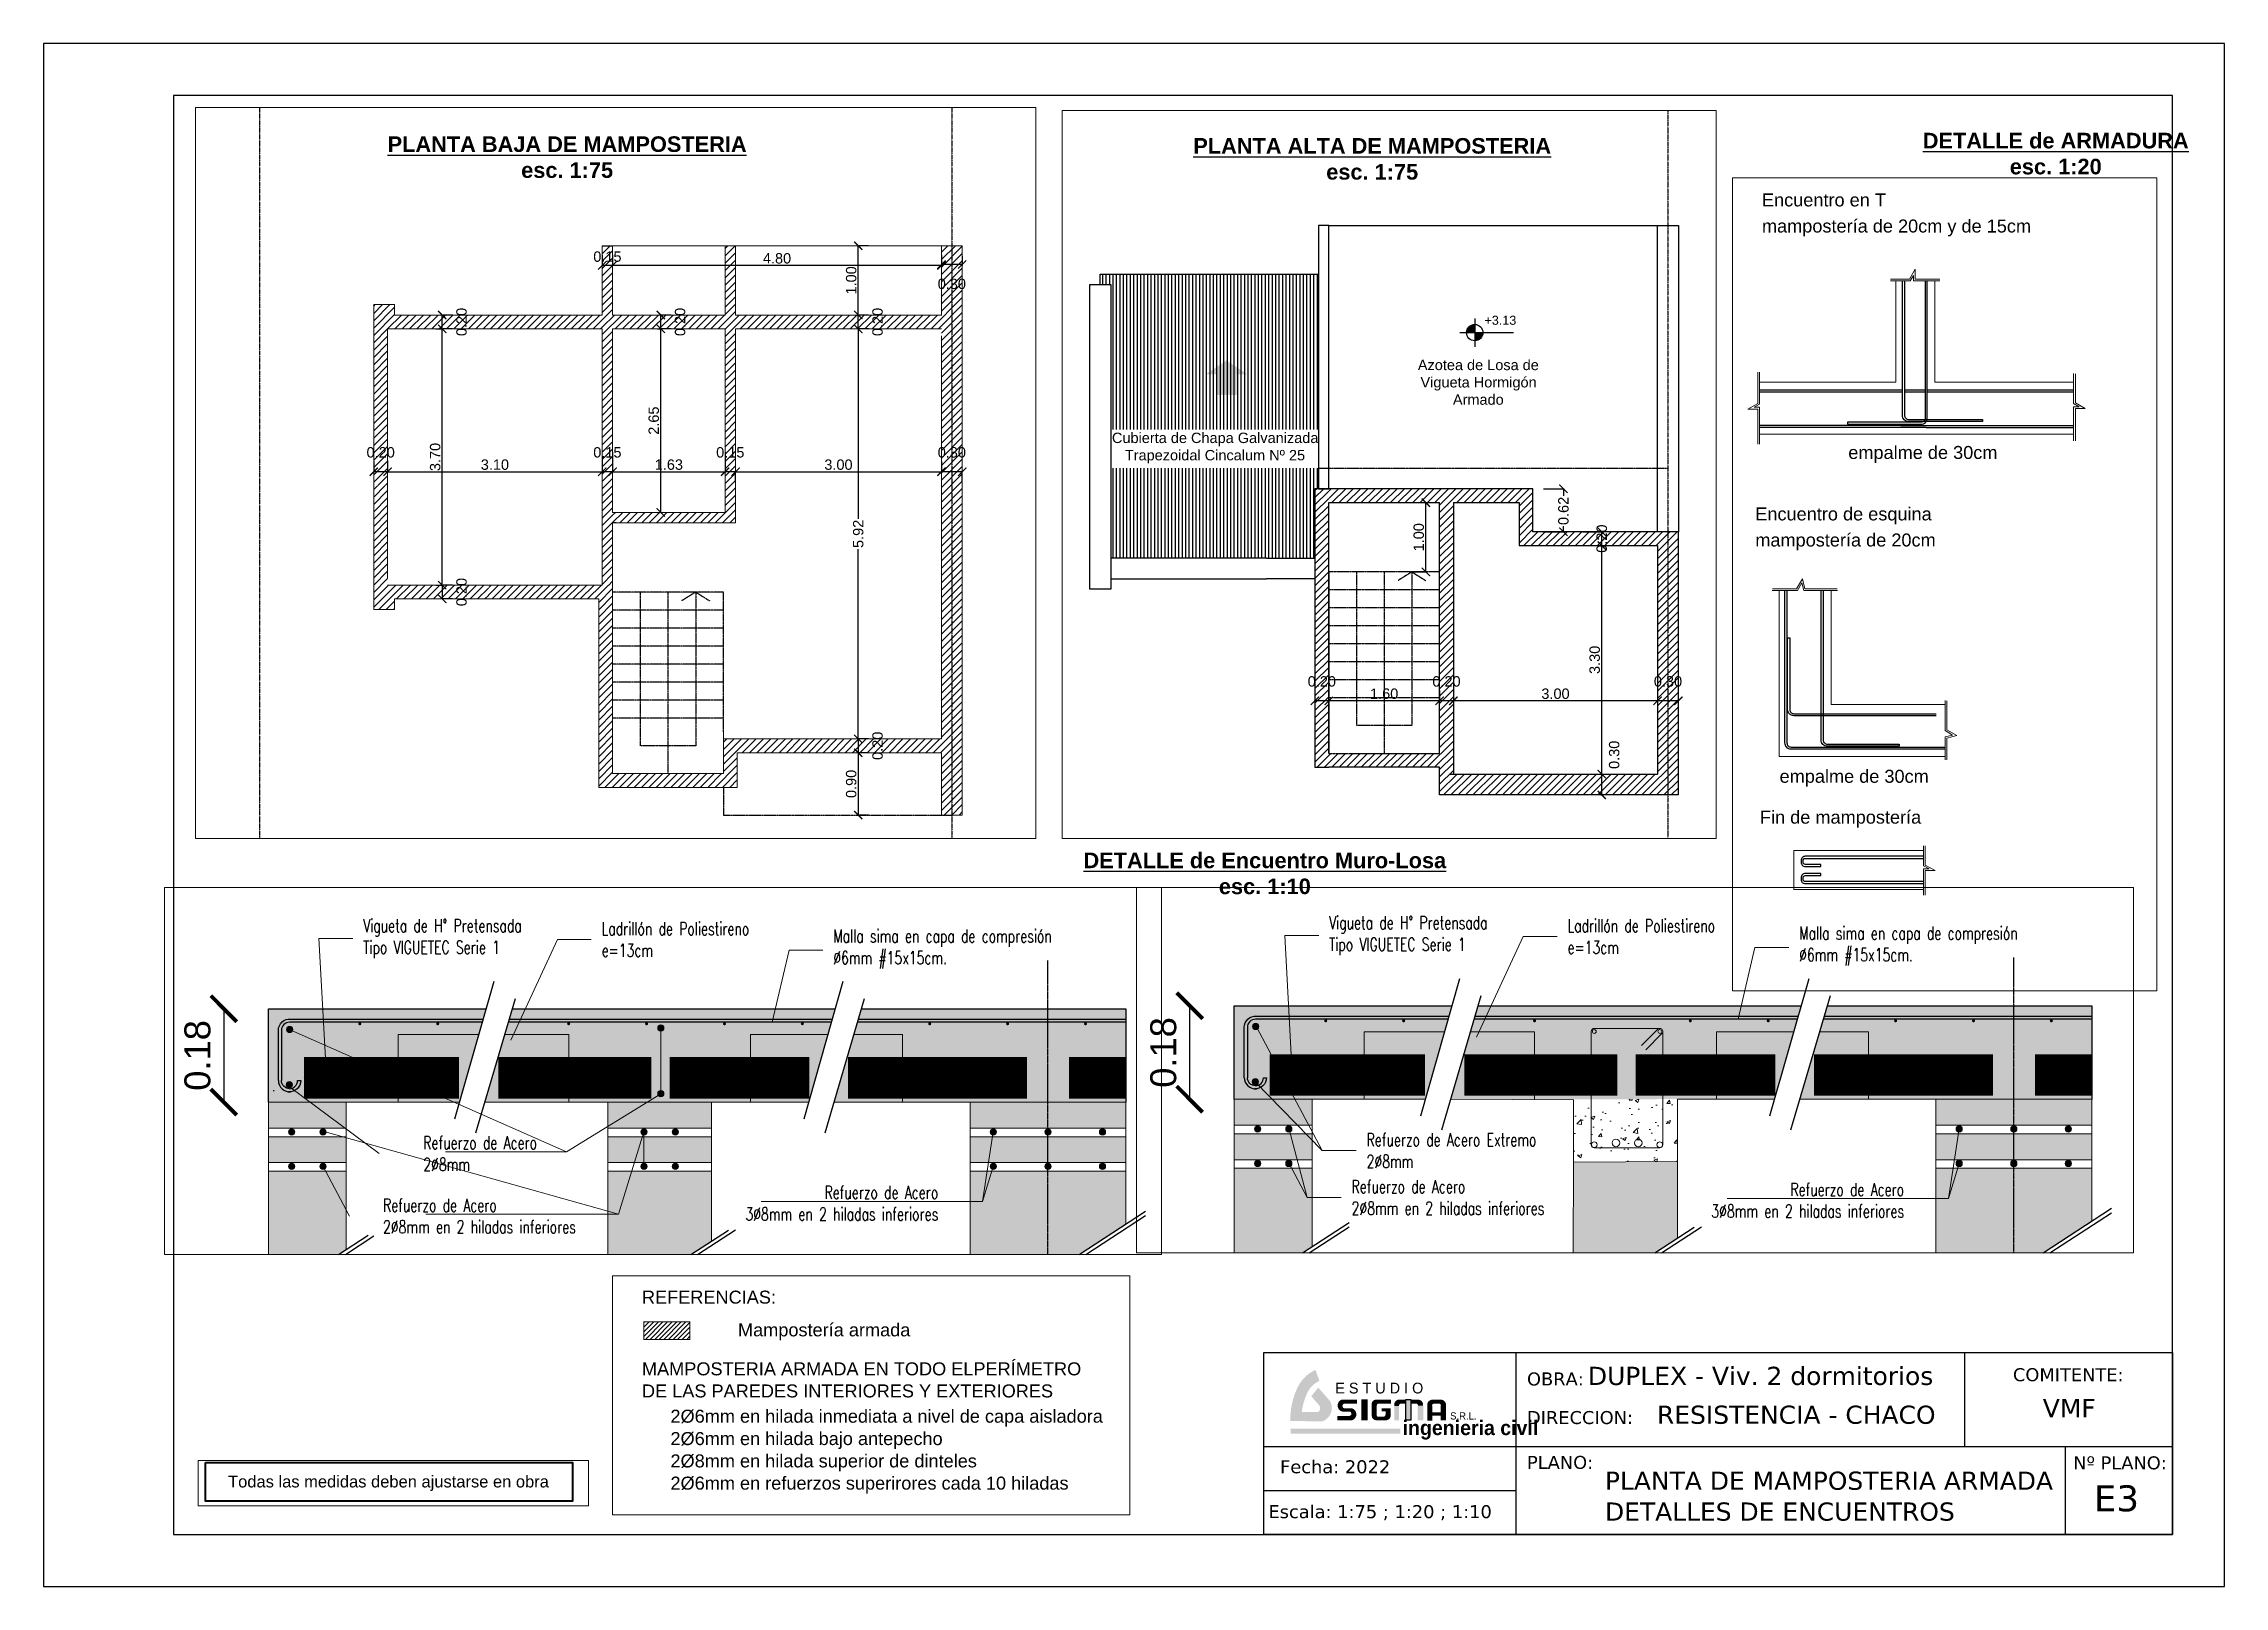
# Paper-space layout 'PL E3' of a CAD drawing. Header units: millimetres. Extents: x -18 to 402, y -3 to 294.
# The model-space entities are those that its viewports show. They can reach past a viewport. Long polylines and large blocks are cut down to what shows.
import ezdxf
from ezdxf import colors
from ezdxf.entities.mleader import LeaderData, LeaderLine
from ezdxf.enums import TextEntityAlignment as Align
from ezdxf.math import Vec2, Vec3

# ---------------------------------------------------------------- set-up
doc = ezdxf.new("R2010")
doc.units = ezdxf.units.MM
doc.header["$LTSCALE"] = 0.1
doc.header["$MEASUREMENT"] = 0
doc.header["$PDMODE"] = 3
doc.header["$PDSIZE"] = 0.1
for name, pattern in [('ACAD_ISO04W100', [30, 24, -3, 0, -3]), ('RAYITAS', [0.375, 0.25, -0.125]), ('TRAZOS2', [0.375, 0.25, -0.125])]:
    doc.linetypes.add(name, pattern=pattern)
doc.layers.get('DEFPOINTS').update_dxf_attribs({"color": 1})
for name, color, linetype, lineweight in [('00-COTAS', 1, 'Continuous', 9), ('ARM_LONGITUDINAL_Ø10', 10, 'Continuous', 9), ('ARM_LONGITUDINAL_Ø12', 10, 'Continuous', 9), ('ARM_TRANSVERSAL_Ø6', 10, 'Continuous', 9), ('CONT_MURO', 3, 'Continuous', 0), ('referencias', 1, 'Continuous', 5), ('SOMBRA', 1, 'Continuous', 0), ('VIG_CARAS', 4, 'Continuous', 9)]:
    doc.layers.add(name, color=color, linetype=linetype, lineweight=lineweight)
for name, color, linetype in [('00-texto', 3, 'Continuous'), ('armadura', 10, 'Continuous'), ('CONTORNO VIGA', 4, 'Continuous'), ('Cotas', 1, 'Continuous'), ('Cuadro de rotulación', 7, 'Continuous'), ('Cubierta', 7, 'Continuous'), ('EJES', 6, 'Continuous'), ('ELMER', 2, 'Continuous'), ('ESTRUCTURAS', 3, 'Continuous'), ('LOSA', 2, 'Continuous'), ('MARCO DE CARATULA', 7, 'Continuous'), ('MARCO DE HOJA', 7, 'Continuous'), ('Muros', 7, 'Continuous'), ('P0-MUROS', 4, 'Continuous'), ('recuadro', 18, 'Continuous'), ('TEXTO', 2, 'Continuous'), ('Textos', 7, 'Continuous')]:
    doc.layers.add(name, color=color, linetype=linetype)
doc.styles.add('ARIAL', font='arial.ttf', dxfattribs={"height": 0.18})
doc.styles.add('Arial20', font='arial.ttf', dxfattribs={"height": 0.2})
doc.styles.add('Arial30', font='arial.ttf', dxfattribs={"width": 0.8, "height": 0.3})
doc.styles.add('COTAS', font='ROMANS.shx', dxfattribs={"width": 0.7})
doc.styles.get("Standard").update_dxf_attribs({"font": 'arial.ttf'})
doc.styles.add('Verdana', font='verdana.ttf')
doc.dimstyles.new('COTA-1-100', dxfattribs={"dimtxt": 0.2, "dimasz": 0.12, "dimexe": 0.012, "dimexo": 0.15, "dimgap": 0.025, "dimtad": 1, "dimzin": 0, "dimdsep": 46, "dimtxsty": 'Arial20', "dimblk1": 'ARCHTICK', "dimblk2": 'ARCHTICK', "dimsah": 1, "dimcen": 0.09, "dimclrd": 256, "dimclre": 256, "dimclrt": 256, "dimazin": 0, "dimtfac": 1, "dimtofl": 0, "dimtmove": 2, "dimatfit": 3, "dimldrblk": 'ARCHTICK', "dimfxl": 1, "dimtolj": 1, "dimtzin": 0, "dimarcsym": 0})

psp = doc.layouts.new('PL E3')

# ---------------------------------------------------------------- texts
at = {"char_height": 3, "width": 113.6727, "attachment_point": 2}
for s, insert in [('\\pt159;{\\fArial|b1|i0|c0|p34;\\LPLANTA BAJA DE MAMPOSTERIA\\P\\lesc. 1:75}', (82.56, 275.85)), ('\\pt159;{\\fArial|b1|i0|c0|p34;\\LPLANTA ALTA DE MAMPOSTERIA\\P\\lesc. 1:75}', (237.61, 275.52)), ('\\pt159;{\\fArial|b1|i0|c0|p34;\\LDETALLE de ARMADURA\\P\\lesc. 1:20}', (369.25, 276.53)), ('\\pt159;{\\fArial|b1|i0|c0|p34;\\LDETALLE de Encuentro Muro-Losa\\P\\lesc. 1:10}', (216.93, 137.96))]:
    psp.add_mtext(s, dxfattribs=dict(at, insert=insert))
at = {"layer": '00-texto', "color": 250, "style": 'Verdana'}
psp.add_text('E3', height=5, dxfattribs=at).set_placement((376.6, 11.15))
at = {"layer": 'Cuadro de rotulación', "color": 250, "style": 'Verdana'}
for s, p in [('OBRA:', (267.42, 35.38)), ('COMITENTE:', (361.01, 36.2)), ('DIRECCION:', (267.42, 27.95)), ('PLANO:', (267.42, 19.32)), ('Nº PLANO:', (372.62, 19.23))]:
    psp.add_text(s, height=2.5, dxfattribs=at).set_placement(p)
for s, height, p in [('DUPLEX - Viv. 2 dormitorios', 3.5, (279.15, 37.22)), ('RESISTENCIA - CHACO', 3.5, (292.46, 29.74)), ('VMF', 3.5, (366.76, 31.01)), ('Fecha: 2022', 2.5, (219.86, 19.72)), ('PLANTA DE MAMPOSTERIA ARMADA', 3.5, (282.44, 17.04)), ('DETALLES DE ENCUENTROS', 3.5, (282.44, 11.1)), ('Escala: 1:75 ; 1:20 ; 1:10', 2.5, (217.63, 11.08))]:
    psp.add_text(s, height=height, dxfattribs=at).set_placement(p, align=Align.MIDDLE_LEFT)
at = {"layer": 'TEXTO', "color": 18, "true_color": 0x000000, "attachment_point": 1}
for s, insert, char_height, width in [('{\\fBankGothic Md BT|b0|i0|c0|p34;E S T U D I O} ', (230.5, 35.91), 2.0738, 90.3419), ('{\\fBankGothic Md BT|b0|i0|c0|p34;S.R.L.}', (252.62, 30.19), 1.3687, 59.6254), ('{\\fAgency FB|b1|i0|c0|p34;ingenieria civil} ', (243.47, 28.63), 2.8118, 122.4926)]:
    psp.add_mtext(s, dxfattribs=dict(at, insert=insert, char_height=char_height, width=width))

msp = doc.modelspace()

# ---------------------------------------------------------------- texts
at = {"layer": 'Cubierta', "color": 1, "insert": (349.1887, 21.0904), "char_height": 0.26, "width": 1.302589, "attachment_point": 1}
msp.add_mtext('{\\H0.5x;+3.13 }', dxfattribs=at)
at = {"layer": 'ESTRUCTURAS', "style": 'Arial30'}
for s, height, p in [('REFERENCIAS:', 0.25, (325.1389, 2.2953)), ('Encuentro en T', 0.05, (339.7371, 2.3836)), ('mampostería de 20cm y de 15cm', 0.05, (339.7371, 2.2831)), ('Mampostería armada', 0.25, (326.9888, 1.6655)), ('empalme de 30cm', 0.05, (340.0696, 1.4112)), ('MAMPOSTERIA ARMADA EN TODO ELPERÍMETRO', 0.25, (325.1389, 0.915)), ('Encuentro de esquina', 0.05, (339.7114, 1.1746)), ('mampostería de 20cm', 0.05, (339.7114, 1.0742)), ('DE LAS PAREDES INTERIORES Y EXTERIORES', 0.25, (325.1389, 0.4896)), ('2%%C6mm en hilada inmediata a nivel de capa aisladora', 0.25, (325.6882, 0.0034)), ('empalme de 30cm', 0.05, (339.805, 0.1644)), ('Fin de mampostería', 0.05, (339.7294, 0.007)), ('2%%C6mm en hilada bajo antepecho', 0.25, (325.6882, -0.4273)), ('2%%C8mm en hilada superior de dinteles', 0.25, (325.6882, -0.8574)), ('2%%C6mm en refuerzos superirores cada 10 hiladas', 0.25, (325.6882, -1.2851))]:
    msp.add_text(s, height=height, dxfattribs=at).set_placement(p)
at = {"layer": 'Textos', "linetype": 'Continuous', "style": 'ARIAL'}
msp.add_text('Todas las medidas deben ajustarse en obra', height=0.26145, dxfattribs=at).set_placement((276.1829, 69.8619))
at = {"layer": 'Textos', "color": 1, "char_height": 0.15, "attachment_point": 1, "style": 'ARIAL'}
for s, insert, width in [('\\pi0.23273;Azotea de Losa de \\P\\pi0.2712;Vigueta Hormigón \\P\\pi0.73921;Armado', (347.9934, 20.4554), 2.204371), ('\\pi0.01857;Cubierta de Chapa Galvanizada\\P\\pi0.20469;Trapezoidal Cincalum Nº 25', (343.7894, 19.4025), 3)]:
    msp.add_mtext(s, dxfattribs=dict(at, insert=insert, width=width))

# ---------------------------------------------------------------- blocks, each defined once
blk = doc.blocks.new('_ARCHTICK')
at = {"color": 0, "linetype": 'ByBlock', "const_width": 0.15}
blk.add_lwpolyline([(-0.5, -0.5), (0.5, 0.5)], dxfattribs=at)
blk = doc.blocks.new('*D33')
at = {"layer": 'Cotas', "lineweight": -2, "transparency": 16777216}
for p, q in [((335.309, 21.1921), (335.1453, 21.1921)), ((335.1573, 21.1921), (335.1573, 18.4512)), ((335.1573, 15.2721), (335.1573, 18.0131)), ((335.2799, 15.2721), (335.1453, 15.2721))]:
    blk.add_line(p, q, dxfattribs=at)
at = {"layer": 'DEFPOINTS', "color": 0, "transparency": 16777216}
for p in [(335.459, 21.1921), (335.1573, 15.2721), (335.4299, 15.2721)]:
    blk.add_point(p, dxfattribs=at)
at = {"layer": 'Cotas', "lineweight": -2, "transparency": 16777216, "xscale": 0.12, "yscale": 0.12, "zscale": 0.12}
for p, rotation in [((335.1573, 21.1921), 90), ((335.1573, 15.2721), 270)]:
    blk.add_blockref('_ARCHTICK', p, dxfattribs=dict(at, rotation=rotation))
at = {"layer": 'Cotas', "color": 2, "transparency": 16777216, "insert": (335.1573, 18.2321), "char_height": 0.15, "attachment_point": 5, "rotation": 90}
blk.add_mtext('\\A1;5.92', dxfattribs=at)
blk = doc.blocks.new('*D34')
at = {"layer": 'Cotas', "lineweight": -2, "transparency": 16777216}
for p, q in [((333.384, 19.1353), (333.384, 19.1173)), ((333.384, 19.1293), (336.359, 19.1293)), ((336.359, 19.1037), (336.359, 19.1173))]:
    blk.add_line(p, q, dxfattribs=at)
at = {"layer": 'DEFPOINTS', "color": 0, "transparency": 16777216}
for p in [(333.384, 19.2853), (336.359, 19.2537), (336.359, 19.1293)]:
    blk.add_point(p, dxfattribs=at)
at = {"layer": 'Cotas', "lineweight": -2, "transparency": 16777216, "xscale": 0.12, "yscale": 0.12, "zscale": 0.12, "rotation": 180}
blk.add_blockref('_ARCHTICK', (333.384, 19.1293), dxfattribs=at)
at = {"layer": 'Cotas', "lineweight": -2, "transparency": 16777216, "xscale": 0.12, "yscale": 0.12, "zscale": 0.12}
blk.add_blockref('_ARCHTICK', (336.359, 19.1293), dxfattribs=at)
at = {"layer": 'Cotas', "color": 2, "transparency": 16777216, "insert": (334.8715, 19.2309), "char_height": 0.15, "attachment_point": 5}
blk.add_mtext('\\A1;3.00', dxfattribs=at)
blk = doc.blocks.new('*D35')
at = {"layer": 'Cotas', "lineweight": -2, "transparency": 16777216}
for p, q in [((331.459, 19.3608), (331.459, 19.1173)), ((328.359, 19.2921), (328.359, 19.1173)), ((328.359, 19.1293), (331.459, 19.1293))]:
    blk.add_line(p, q, dxfattribs=at)
at = {"layer": 'DEFPOINTS', "color": 0, "transparency": 16777216}
for p in [(331.459, 19.5108), (328.359, 19.4421), (331.459, 19.1293)]:
    blk.add_point(p, dxfattribs=at)
at = {"layer": 'Cotas', "lineweight": -2, "transparency": 16777216, "xscale": 0.12, "yscale": 0.12, "zscale": 0.12, "rotation": 180}
blk.add_blockref('_ARCHTICK', (328.359, 19.1293), dxfattribs=at)
at = {"layer": 'Cotas', "lineweight": -2, "transparency": 16777216, "xscale": 0.12, "yscale": 0.12, "zscale": 0.12}
blk.add_blockref('_ARCHTICK', (331.459, 19.1293), dxfattribs=at)
at = {"layer": 'Cotas', "color": 2, "transparency": 16777216, "insert": (329.909, 19.2309), "char_height": 0.15, "attachment_point": 5}
blk.add_mtext('\\A1;3.10', dxfattribs=at)
blk = doc.blocks.new('*D41')
at = {"layer": 'Cotas', "lineweight": -2, "transparency": 16777216}
for p, q in [((350.8709, 14.4721), (350.8948, 14.4721)), ((350.8828, 14.1721), (350.8828, 14.4721)), ((350.8709, 14.1721), (350.8948, 14.1721))]:
    blk.add_line(p, q, dxfattribs=at)
at = {"layer": 'DEFPOINTS', "color": 0, "transparency": 16777216}
for p in [(350.7209, 14.4721), (350.8828, 14.4721), (350.7209, 14.1721)]:
    blk.add_point(p, dxfattribs=at)
at = {"layer": 'Cotas', "lineweight": -2, "transparency": 16777216, "xscale": 0.12, "yscale": 0.12, "zscale": 0.12}
for p, rotation in [((350.8828, 14.4721), 90), ((350.8828, 14.1721), 270)]:
    blk.add_blockref('_ARCHTICK', p, dxfattribs=dict(at, rotation=rotation))
at = {"layer": 'Cotas', "color": 2, "transparency": 16777216, "insert": (351.0625, 14.7509), "char_height": 0.15, "attachment_point": 5, "rotation": 90}
blk.add_mtext('\\A1;0.30', dxfattribs=at)
blk = doc.blocks.new('*D42')
at = {"layer": 'Cotas', "lineweight": -2, "transparency": 16777216}
for p, q in [((350.609, 17.7721), (350.8948, 17.7721)), ((350.8828, 14.4721), (350.8828, 17.7721)), ((350.8709, 14.4721), (350.8948, 14.4721))]:
    blk.add_line(p, q, dxfattribs=at)
at = {"layer": 'DEFPOINTS', "color": 0, "transparency": 16777216}
for p in [(350.459, 17.7721), (350.8828, 17.7721), (350.7209, 14.4721)]:
    blk.add_point(p, dxfattribs=at)
at = {"layer": 'Cotas', "lineweight": -2, "transparency": 16777216, "xscale": 0.12, "yscale": 0.12, "zscale": 0.12}
for p, rotation in [((350.8828, 17.7721), 90), ((350.8828, 14.4721), 270)]:
    blk.add_blockref('_ARCHTICK', p, dxfattribs=dict(at, rotation=rotation))
at = {"layer": 'Cotas', "color": 2, "transparency": 16777216, "insert": (350.7812, 16.1221), "char_height": 0.15, "attachment_point": 5, "rotation": 90}
blk.add_mtext('\\A1;3.30', dxfattribs=at)
blk = doc.blocks.new('*D43')
at = {"layer": 'Cotas', "lineweight": -2, "transparency": 16777216}
for p, q in [((350.609, 17.9721), (350.8948, 17.9721)), ((350.8828, 17.7721), (350.8828, 17.9721)), ((350.609, 17.7721), (350.8948, 17.7721))]:
    blk.add_line(p, q, dxfattribs=at)
at = {"layer": 'DEFPOINTS', "color": 0, "transparency": 16777216}
for p in [(350.459, 17.9721), (350.8828, 17.9721), (350.459, 17.7721)]:
    blk.add_point(p, dxfattribs=at)
at = {"layer": 'Cotas', "lineweight": -2, "transparency": 16777216, "xscale": 0.12, "yscale": 0.12, "zscale": 0.12}
for p, rotation in [((350.8828, 17.9721), 90), ((350.8828, 17.7721), 270)]:
    blk.add_blockref('_ARCHTICK', p, dxfattribs=dict(at, rotation=rotation))
at = {"layer": 'Cotas', "color": 2, "transparency": 16777216, "insert": (350.8828, 17.8721), "char_height": 0.15, "attachment_point": 5, "rotation": 90}
blk.add_mtext('\\A1;0.20', dxfattribs=at)
blk = doc.blocks.new('*D39')
at = {"layer": 'Cotas', "lineweight": -2, "transparency": 16777216}
for p, q in [((348.2345, 18.3921), (348.3532, 18.3921)), ((348.3412, 17.3921), (348.3412, 18.3921)), ((348.1123, 17.3921), (348.3532, 17.3921))]:
    blk.add_line(p, q, dxfattribs=at)
at = {"layer": 'DEFPOINTS', "color": 0, "transparency": 16777216}
for p in [(348.0845, 18.3921), (348.3412, 18.3921), (347.9623, 17.3921)]:
    blk.add_point(p, dxfattribs=at)
at = {"layer": 'Cotas', "lineweight": -2, "transparency": 16777216, "xscale": 0.12, "yscale": 0.12, "zscale": 0.12}
for p, rotation in [((348.3412, 18.3921), 90), ((348.3412, 17.3921), 270)]:
    blk.add_blockref('_ARCHTICK', p, dxfattribs=dict(at, rotation=rotation))
at = {"layer": 'Cotas', "color": 2, "transparency": 16777216, "insert": (348.2396, 17.8921), "char_height": 0.15, "attachment_point": 5, "rotation": 90}
blk.add_mtext('\\A1;1.00', dxfattribs=at)
blk = doc.blocks.new('Nivel Planta')
at = {"layer": 'Cubierta'}
h = blk.add_hatch(color=1, dxfattribs=at)
h.paths.add_polyline_path([(509.8507, 209.4131, 0.414214), (509.7327, 209.2951), (509.8507, 209.2951)])
h.paths.add_polyline_path([(509.9687, 209.2951), (509.8507, 209.2951), (509.8507, 209.1771, 0.414214)])
at = {"layer": 'Cotas', "color": 1}
for p, q in [((509.8507, 209.4986), (509.8507, 209.0904)), ((509.6361, 209.2951), (510.4131, 209.2951))]:
    blk.add_line(p, q, dxfattribs=at)
blk.add_circle((509.8507, 209.2951), 0.118, dxfattribs=at)
blk = doc.blocks.new('*D40')
at = {"layer": 'Cotas', "lineweight": -2, "transparency": 16777216}
for p, q in [((350.0394, 18.5921), (350.3411, 18.5921)), ((350.3291, 18.5921), (350.3291, 18.4913)), ((350.3291, 17.9721), (350.3291, 18.0532)), ((350.0394, 17.9721), (350.3411, 17.9721))]:
    blk.add_line(p, q, dxfattribs=at)
at = {"layer": 'DEFPOINTS', "color": 0, "transparency": 16777216}
for p in [(349.8894, 18.5921), (349.8894, 17.9721), (350.3291, 17.9721)]:
    blk.add_point(p, dxfattribs=at)
at = {"layer": 'Cotas', "lineweight": -2, "transparency": 16777216, "xscale": 0.12, "yscale": 0.12, "zscale": 0.12}
for p, rotation in [((350.3291, 18.5921), 90), ((350.3291, 17.9721), 270)]:
    blk.add_blockref('_ARCHTICK', p, dxfattribs=dict(at, rotation=rotation))
at = {"layer": 'Cotas', "color": 2, "transparency": 16777216, "insert": (350.3291, 18.2723), "char_height": 0.15, "attachment_point": 5, "rotation": 90}
blk.add_mtext('\\A1;0.62', dxfattribs=at)
blk = doc.blocks.new('*D148')
at = {"layer": 'Cotas', "lineweight": -2, "transparency": 16777216}
for p, q in [((329.0549, 21.1921), (329.136, 21.1921)), ((329.148, 17.4921), (329.148, 21.1921)), ((329.0549, 17.4921), (329.136, 17.4921))]:
    blk.add_line(p, q, dxfattribs=at)
at = {"layer": 'DEFPOINTS', "color": 0, "transparency": 16777216}
for p in [(329.148, 21.1921), (329.2049, 21.1921), (329.2049, 17.4921)]:
    blk.add_point(p, dxfattribs=at)
at = {"layer": 'Cotas', "lineweight": -2, "transparency": 16777216, "xscale": 0.12, "yscale": 0.12, "zscale": 0.12}
for p, rotation in [((329.148, 21.1921), 90), ((329.148, 17.4921), 270)]:
    blk.add_blockref('_ARCHTICK', p, dxfattribs=dict(at, rotation=rotation))
at = {"layer": 'Cotas', "color": 2, "transparency": 16777216, "insert": (329.0464, 19.3421), "char_height": 0.15, "attachment_point": 5, "rotation": 90}
blk.add_mtext('\\A1;3.70', dxfattribs=at)
blk = doc.blocks.new('*D149')
at = {"layer": 'Cotas', "lineweight": -2, "transparency": 16777216}
for p, q in [((331.609, 19.4101), (331.609, 19.1173)), ((333.234, 19.4101), (333.234, 19.1173)), ((331.609, 19.1293), (333.234, 19.1293))]:
    blk.add_line(p, q, dxfattribs=at)
at = {"layer": 'DEFPOINTS', "color": 0, "transparency": 16777216}
for p in [(331.609, 19.5601), (333.234, 19.5601), (333.234, 19.1293)]:
    blk.add_point(p, dxfattribs=at)
at = {"layer": 'Cotas', "lineweight": -2, "transparency": 16777216, "xscale": 0.12, "yscale": 0.12, "zscale": 0.12, "rotation": 180}
blk.add_blockref('_ARCHTICK', (331.609, 19.1293), dxfattribs=at)
at = {"layer": 'Cotas', "lineweight": -2, "transparency": 16777216, "xscale": 0.12, "yscale": 0.12, "zscale": 0.12}
blk.add_blockref('_ARCHTICK', (333.234, 19.1293), dxfattribs=at)
at = {"layer": 'Cotas', "color": 2, "transparency": 16777216, "insert": (332.4215, 19.2309), "char_height": 0.15, "attachment_point": 5}
blk.add_mtext('\\A1;1.63', dxfattribs=at)
blk = doc.blocks.new('*D150')
at = {"layer": 'Cotas', "lineweight": -2, "transparency": 16777216}
for p, q in [((332.259, 21.1921), (332.2934, 21.1921)), ((332.3054, 18.5421), (332.3054, 21.1921)), ((332.259, 18.5421), (332.2934, 18.5421))]:
    blk.add_line(p, q, dxfattribs=at)
at = {"layer": 'DEFPOINTS', "color": 0, "transparency": 16777216}
for p in [(332.3054, 21.1921), (332.409, 21.1921), (332.409, 18.5421)]:
    blk.add_point(p, dxfattribs=at)
at = {"layer": 'Cotas', "lineweight": -2, "transparency": 16777216, "xscale": 0.12, "yscale": 0.12, "zscale": 0.12}
for p, rotation in [((332.3054, 21.1921), 90), ((332.3054, 18.5421), 270)]:
    blk.add_blockref('_ARCHTICK', p, dxfattribs=dict(at, rotation=rotation))
at = {"layer": 'Cotas', "color": 2, "transparency": 16777216, "insert": (332.2038, 19.8671), "char_height": 0.15, "attachment_point": 5, "rotation": 90}
blk.add_mtext('\\A1;2.65', dxfattribs=at)
blk = doc.blocks.new('*D151')
at = {"layer": 'Cotas', "lineweight": -2, "transparency": 16777216}
for p, q in [((335.1573, 21.1921), (335.1573, 21.3921)), ((335.3073, 21.3921), (335.1693, 21.3921)), ((335.3073, 21.1921), (335.1693, 21.1921))]:
    blk.add_line(p, q, dxfattribs=at)
at = {"layer": 'DEFPOINTS', "color": 0, "transparency": 16777216}
for p in [(335.1573, 21.3921), (335.1573, 21.3921), (335.1573, 21.1921)]:
    blk.add_point(p, dxfattribs=at)
at = {"layer": 'Cotas', "lineweight": -2, "transparency": 16777216, "xscale": 0.12, "yscale": 0.12, "zscale": 0.12}
for p, rotation in [((335.1573, 21.3921), 90), ((335.1573, 21.1921), 270)]:
    blk.add_blockref('_ARCHTICK', p, dxfattribs=dict(at, rotation=rotation))
at = {"layer": 'Cotas', "color": 2, "transparency": 16777216, "insert": (335.4365, 21.2921), "char_height": 0.15, "attachment_point": 5, "rotation": 90}
blk.add_mtext('\\A1;0.20', dxfattribs=at)
blk = doc.blocks.new('*D152')
at = {"layer": 'Cotas', "lineweight": -2, "transparency": 16777216}
for p, q in [((335.1573, 21.3921), (335.1573, 22.3921)), ((335.3073, 22.3921), (335.1693, 22.3921)), ((335.3073, 21.3921), (335.1693, 21.3921))]:
    blk.add_line(p, q, dxfattribs=at)
at = {"layer": 'DEFPOINTS', "color": 0, "transparency": 16777216}
for p in [(335.1573, 22.3921), (335.1573, 22.3921), (335.1573, 21.3921)]:
    blk.add_point(p, dxfattribs=at)
at = {"layer": 'Cotas', "lineweight": -2, "transparency": 16777216, "xscale": 0.12, "yscale": 0.12, "zscale": 0.12}
for p, rotation in [((335.1573, 22.3921), 90), ((335.1573, 21.3921), 270)]:
    blk.add_blockref('_ARCHTICK', p, dxfattribs=dict(at, rotation=rotation))
at = {"layer": 'Cotas', "color": 2, "transparency": 16777216, "insert": (335.0557, 21.8921), "char_height": 0.15, "attachment_point": 5, "rotation": 90}
blk.add_mtext('\\A1;1.00', dxfattribs=at)
blk = doc.blocks.new('*D153')
at = {"layer": 'Cotas', "lineweight": -2, "transparency": 16777216}
for p, q in [((332.3054, 21.1921), (332.3054, 21.3921)), ((332.4554, 21.3921), (332.3174, 21.3921)), ((332.4554, 21.1921), (332.3174, 21.1921))]:
    blk.add_line(p, q, dxfattribs=at)
at = {"layer": 'DEFPOINTS', "color": 0, "transparency": 16777216}
for p in [(332.3054, 21.3921), (332.3054, 21.3921), (332.3054, 21.1921)]:
    blk.add_point(p, dxfattribs=at)
at = {"layer": 'Cotas', "lineweight": -2, "transparency": 16777216, "xscale": 0.12, "yscale": 0.12, "zscale": 0.12}
for p, rotation in [((332.3054, 21.3921), 90), ((332.3054, 21.1921), 270)]:
    blk.add_blockref('_ARCHTICK', p, dxfattribs=dict(at, rotation=rotation))
at = {"layer": 'Cotas', "color": 2, "transparency": 16777216, "insert": (332.5847, 21.2921), "char_height": 0.15, "attachment_point": 5, "rotation": 90}
blk.add_mtext('\\A1;0.20', dxfattribs=at)
blk = doc.blocks.new('*D154')
at = {"layer": 'Cotas', "lineweight": -2, "transparency": 16777216}
for p, q in [((336.359, 22.2421), (336.359, 22.1086)), ((336.659, 22.2421), (336.659, 22.1086)), ((336.659, 22.1206), (336.359, 22.1206))]:
    blk.add_line(p, q, dxfattribs=at)
at = {"layer": 'DEFPOINTS', "color": 0, "transparency": 16777216}
for p in [(336.359, 22.3921), (336.659, 22.3921), (336.359, 22.1206)]:
    blk.add_point(p, dxfattribs=at)
at = {"layer": 'Cotas', "lineweight": -2, "transparency": 16777216, "xscale": 0.12, "yscale": 0.12, "zscale": 0.12, "rotation": 180}
blk.add_blockref('_ARCHTICK', (336.359, 22.1206), dxfattribs=at)
at = {"layer": 'Cotas', "lineweight": -2, "transparency": 16777216, "xscale": 0.12, "yscale": 0.12, "zscale": 0.12}
blk.add_blockref('_ARCHTICK', (336.659, 22.1206), dxfattribs=at)
at = {"layer": 'Cotas', "color": 2, "transparency": 16777216, "insert": (336.509, 21.8412), "char_height": 0.15, "attachment_point": 5}
blk.add_mtext('\\A1;0.30', dxfattribs=at)
blk = doc.blocks.new('*D155')
at = {"layer": 'Cotas', "lineweight": -2, "transparency": 16777216}
for p, q in [((331.609, 22.2586), (331.609, 22.1206)), ((336.359, 22.2586), (336.359, 22.1206)), ((336.359, 22.1086), (331.609, 22.1086))]:
    blk.add_line(p, q, dxfattribs=at)
at = {"layer": 'DEFPOINTS', "color": 0, "transparency": 16777216}
for p in [(331.609, 22.1086), (331.609, 22.1086), (336.359, 22.1086)]:
    blk.add_point(p, dxfattribs=at)
at = {"layer": 'Cotas', "lineweight": -2, "transparency": 16777216, "xscale": 0.12, "yscale": 0.12, "zscale": 0.12, "rotation": 180}
blk.add_blockref('_ARCHTICK', (331.609, 22.1086), dxfattribs=at)
at = {"layer": 'Cotas', "lineweight": -2, "transparency": 16777216, "xscale": 0.12, "yscale": 0.12, "zscale": 0.12}
blk.add_blockref('_ARCHTICK', (336.359, 22.1086), dxfattribs=at)
at = {"layer": 'Cotas', "color": 2, "transparency": 16777216, "insert": (333.984, 22.2102), "char_height": 0.15, "attachment_point": 5}
blk.add_mtext('\\A1;4.80', dxfattribs=at)
blk = doc.blocks.new('*D156')
at = {"layer": 'Cotas', "lineweight": -2, "transparency": 16777216}
for p, q in [((331.459, 22.2586), (331.459, 22.1206)), ((331.609, 22.2586), (331.609, 22.1206)), ((331.609, 22.1086), (331.459, 22.1086))]:
    blk.add_line(p, q, dxfattribs=at)
at = {"layer": 'DEFPOINTS', "color": 0, "transparency": 16777216}
for p in [(331.459, 22.1086), (331.459, 22.1086), (331.609, 22.1086)]:
    blk.add_point(p, dxfattribs=at)
at = {"layer": 'Cotas', "lineweight": -2, "transparency": 16777216, "xscale": 0.12, "yscale": 0.12, "zscale": 0.12, "rotation": 180}
blk.add_blockref('_ARCHTICK', (331.459, 22.1086), dxfattribs=at)
at = {"layer": 'Cotas', "lineweight": -2, "transparency": 16777216, "xscale": 0.12, "yscale": 0.12, "zscale": 0.12}
blk.add_blockref('_ARCHTICK', (331.609, 22.1086), dxfattribs=at)
at = {"layer": 'Cotas', "color": 2, "transparency": 16777216, "insert": (331.534, 22.2347), "char_height": 0.15, "attachment_point": 5}
blk.add_mtext('\\A1;0.15', dxfattribs=at)
blk = doc.blocks.new('*D157')
at = {"layer": 'Cotas', "lineweight": -2, "transparency": 16777216}
for p, q in [((335.1573, 15.2721), (335.1573, 15.0721)), ((335.3073, 15.2721), (335.1693, 15.2721)), ((335.3073, 15.0721), (335.1693, 15.0721))]:
    blk.add_line(p, q, dxfattribs=at)
at = {"layer": 'DEFPOINTS', "color": 0, "transparency": 16777216}
for p in [(335.1573, 15.2721), (335.1573, 15.0721), (335.1573, 15.0721)]:
    blk.add_point(p, dxfattribs=at)
at = {"layer": 'Cotas', "lineweight": -2, "transparency": 16777216, "xscale": 0.12, "yscale": 0.12, "zscale": 0.12}
for p, rotation in [((335.1573, 15.2721), 90), ((335.1573, 15.0721), 270)]:
    blk.add_blockref('_ARCHTICK', p, dxfattribs=dict(at, rotation=rotation))
at = {"layer": 'Cotas', "color": 2, "transparency": 16777216, "insert": (335.4365, 15.1721), "char_height": 0.15, "attachment_point": 5, "rotation": 90}
blk.add_mtext('\\A1;0.20', dxfattribs=at)
blk = doc.blocks.new('*D158')
at = {"layer": 'Cotas', "lineweight": -2, "transparency": 16777216}
for p, q in [((335.1573, 15.0721), (335.1573, 14.1721)), ((335.3073, 15.0721), (335.1693, 15.0721)), ((335.3073, 14.1721), (335.1693, 14.1721))]:
    blk.add_line(p, q, dxfattribs=at)
at = {"layer": 'DEFPOINTS', "color": 0, "transparency": 16777216}
for p in [(335.1573, 15.0721), (335.1573, 14.1721), (335.1573, 14.1721)]:
    blk.add_point(p, dxfattribs=at)
at = {"layer": 'Cotas', "lineweight": -2, "transparency": 16777216, "xscale": 0.12, "yscale": 0.12, "zscale": 0.12}
for p, rotation in [((335.1573, 15.0721), 90), ((335.1573, 14.1721), 270)]:
    blk.add_blockref('_ARCHTICK', p, dxfattribs=dict(at, rotation=rotation))
at = {"layer": 'Cotas', "color": 2, "transparency": 16777216, "insert": (335.0557, 14.6221), "char_height": 0.15, "attachment_point": 5, "rotation": 90}
blk.add_mtext('\\A1;0.90', dxfattribs=at)
blk = doc.blocks.new('*D159')
at = {"layer": 'Cotas', "lineweight": -2, "transparency": 16777216}
for p, q in [((336.359, 19.2793), (336.359, 19.1413)), ((336.659, 19.1293), (336.359, 19.1293)), ((336.659, 18.9793), (336.659, 19.1173))]:
    blk.add_line(p, q, dxfattribs=at)
at = {"layer": 'DEFPOINTS', "color": 0, "transparency": 16777216}
for p in [(336.359, 19.1293), (336.359, 19.1293), (336.659, 19.1293)]:
    blk.add_point(p, dxfattribs=at)
at = {"layer": 'Cotas', "lineweight": -2, "transparency": 16777216, "xscale": 0.12, "yscale": 0.12, "zscale": 0.12, "rotation": 180}
blk.add_blockref('_ARCHTICK', (336.359, 19.1293), dxfattribs=at)
at = {"layer": 'Cotas', "lineweight": -2, "transparency": 16777216, "xscale": 0.12, "yscale": 0.12, "zscale": 0.12}
blk.add_blockref('_ARCHTICK', (336.659, 19.1293), dxfattribs=at)
at = {"layer": 'Cotas', "color": 2, "transparency": 16777216, "insert": (336.509, 19.4087), "char_height": 0.15, "attachment_point": 5}
blk.add_mtext('\\A1;0.30', dxfattribs=at)
blk = doc.blocks.new('*D160')
at = {"layer": 'Cotas', "lineweight": -2, "transparency": 16777216}
for p, q in [((333.234, 19.2793), (333.234, 19.1413)), ((333.384, 19.1293), (333.234, 19.1293)), ((333.384, 18.9793), (333.384, 19.1173))]:
    blk.add_line(p, q, dxfattribs=at)
at = {"layer": 'DEFPOINTS', "color": 0, "transparency": 16777216}
for p in [(333.234, 19.1293), (333.234, 19.1293), (333.384, 19.1293)]:
    blk.add_point(p, dxfattribs=at)
at = {"layer": 'Cotas', "lineweight": -2, "transparency": 16777216, "xscale": 0.12, "yscale": 0.12, "zscale": 0.12, "rotation": 180}
blk.add_blockref('_ARCHTICK', (333.234, 19.1293), dxfattribs=at)
at = {"layer": 'Cotas', "lineweight": -2, "transparency": 16777216, "xscale": 0.12, "yscale": 0.12, "zscale": 0.12}
blk.add_blockref('_ARCHTICK', (333.384, 19.1293), dxfattribs=at)
at = {"layer": 'Cotas', "color": 2, "transparency": 16777216, "insert": (333.309, 19.4085), "char_height": 0.15, "attachment_point": 5}
blk.add_mtext('\\A1;0.15', dxfattribs=at)
blk = doc.blocks.new('*D161')
at = {"layer": 'Cotas', "lineweight": -2, "transparency": 16777216}
for p, q in [((331.459, 19.2793), (331.459, 19.1413)), ((331.609, 19.2793), (331.609, 19.1413)), ((331.609, 19.1293), (331.459, 19.1293))]:
    blk.add_line(p, q, dxfattribs=at)
at = {"layer": 'DEFPOINTS', "color": 0, "transparency": 16777216}
for p in [(331.459, 19.1293), (331.459, 19.1293), (331.609, 19.1293)]:
    blk.add_point(p, dxfattribs=at)
at = {"layer": 'Cotas', "lineweight": -2, "transparency": 16777216, "xscale": 0.12, "yscale": 0.12, "zscale": 0.12, "rotation": 180}
blk.add_blockref('_ARCHTICK', (331.459, 19.1293), dxfattribs=at)
at = {"layer": 'Cotas', "lineweight": -2, "transparency": 16777216, "xscale": 0.12, "yscale": 0.12, "zscale": 0.12}
blk.add_blockref('_ARCHTICK', (331.609, 19.1293), dxfattribs=at)
at = {"layer": 'Cotas', "color": 2, "transparency": 16777216, "insert": (331.534, 19.4085), "char_height": 0.15, "attachment_point": 5}
blk.add_mtext('\\A1;0.15', dxfattribs=at)
blk = doc.blocks.new('*D162')
at = {"layer": 'Cotas', "lineweight": -2, "transparency": 16777216}
for p, q in [((328.159, 19.2793), (328.159, 19.1413)), ((328.359, 19.2793), (328.359, 19.1413)), ((328.359, 19.1293), (328.159, 19.1293))]:
    blk.add_line(p, q, dxfattribs=at)
at = {"layer": 'DEFPOINTS', "color": 0, "transparency": 16777216}
for p in [(328.159, 19.1293), (328.159, 19.1293), (328.359, 19.1293)]:
    blk.add_point(p, dxfattribs=at)
at = {"layer": 'Cotas', "lineweight": -2, "transparency": 16777216, "xscale": 0.12, "yscale": 0.12, "zscale": 0.12, "rotation": 180}
blk.add_blockref('_ARCHTICK', (328.159, 19.1293), dxfattribs=at)
at = {"layer": 'Cotas', "lineweight": -2, "transparency": 16777216, "xscale": 0.12, "yscale": 0.12, "zscale": 0.12}
blk.add_blockref('_ARCHTICK', (328.359, 19.1293), dxfattribs=at)
at = {"layer": 'Cotas', "color": 2, "transparency": 16777216, "insert": (328.259, 19.4085), "char_height": 0.15, "attachment_point": 5}
blk.add_mtext('\\A1;0.20', dxfattribs=at)
blk = doc.blocks.new('*D163')
at = {"layer": 'Cotas', "lineweight": -2, "transparency": 16777216}
for p, q in [((329.148, 21.1921), (329.148, 21.3921)), ((329.298, 21.3921), (329.16, 21.3921)), ((329.298, 21.1921), (329.16, 21.1921))]:
    blk.add_line(p, q, dxfattribs=at)
at = {"layer": 'DEFPOINTS', "color": 0, "transparency": 16777216}
for p in [(329.148, 21.3921), (329.148, 21.3921), (329.148, 21.1921)]:
    blk.add_point(p, dxfattribs=at)
at = {"layer": 'Cotas', "lineweight": -2, "transparency": 16777216, "xscale": 0.12, "yscale": 0.12, "zscale": 0.12}
for p, rotation in [((329.148, 21.3921), 90), ((329.148, 21.1921), 270)]:
    blk.add_blockref('_ARCHTICK', p, dxfattribs=dict(at, rotation=rotation))
at = {"layer": 'Cotas', "color": 2, "transparency": 16777216, "insert": (329.4272, 21.2921), "char_height": 0.15, "attachment_point": 5, "rotation": 90}
blk.add_mtext('\\A1;0.20', dxfattribs=at)
blk = doc.blocks.new('*D164')
at = {"layer": 'Cotas', "lineweight": -2, "transparency": 16777216}
for p, q in [((329.148, 17.4921), (329.148, 17.2921)), ((329.298, 17.4921), (329.16, 17.4921)), ((329.298, 17.2921), (329.16, 17.2921))]:
    blk.add_line(p, q, dxfattribs=at)
at = {"layer": 'DEFPOINTS', "color": 0, "transparency": 16777216}
for p in [(329.148, 17.4921), (329.148, 17.2921), (329.148, 17.2921)]:
    blk.add_point(p, dxfattribs=at)
at = {"layer": 'Cotas', "lineweight": -2, "transparency": 16777216, "xscale": 0.12, "yscale": 0.12, "zscale": 0.12}
for p, rotation in [((329.148, 17.4921), 90), ((329.148, 17.2921), 270)]:
    blk.add_blockref('_ARCHTICK', p, dxfattribs=dict(at, rotation=rotation))
at = {"layer": 'Cotas', "color": 2, "transparency": 16777216, "insert": (329.4272, 17.3921), "char_height": 0.15, "attachment_point": 5, "rotation": 90}
blk.add_mtext('\\A1;0.20', dxfattribs=at)
blk = doc.blocks.new('*D165')
at = {"layer": 'Cotas', "lineweight": -2, "transparency": 16777216}
for p, q in [((351.6894, 15.6808), (351.6894, 15.5428)), ((351.9894, 15.5308), (351.6894, 15.5308)), ((351.9894, 15.3808), (351.9894, 15.5188))]:
    blk.add_line(p, q, dxfattribs=at)
at = {"layer": 'DEFPOINTS', "color": 0, "transparency": 16777216}
for p in [(351.6894, 15.5308), (351.6894, 15.5308), (351.9894, 15.5308)]:
    blk.add_point(p, dxfattribs=at)
at = {"layer": 'Cotas', "lineweight": -2, "transparency": 16777216, "xscale": 0.12, "yscale": 0.12, "zscale": 0.12, "rotation": 180}
blk.add_blockref('_ARCHTICK', (351.6894, 15.5308), dxfattribs=at)
at = {"layer": 'Cotas', "lineweight": -2, "transparency": 16777216, "xscale": 0.12, "yscale": 0.12, "zscale": 0.12}
blk.add_blockref('_ARCHTICK', (351.9894, 15.5308), dxfattribs=at)
at = {"layer": 'Cotas', "color": 2, "transparency": 16777216, "insert": (351.8394, 15.8102), "char_height": 0.15, "attachment_point": 5}
blk.add_mtext('\\A1;0.30', dxfattribs=at)
blk = doc.blocks.new('*D166')
at = {"layer": 'Cotas', "lineweight": -2, "transparency": 16777216}
for p, q in [((348.7394, 15.6808), (348.7394, 15.5428)), ((351.6894, 15.6808), (351.6894, 15.5428)), ((351.6894, 15.5308), (348.7394, 15.5308))]:
    blk.add_line(p, q, dxfattribs=at)
at = {"layer": 'DEFPOINTS', "color": 0, "transparency": 16777216}
for p in [(348.7394, 15.5308), (348.7394, 15.5308), (351.6894, 15.5308)]:
    blk.add_point(p, dxfattribs=at)
at = {"layer": 'Cotas', "lineweight": -2, "transparency": 16777216, "xscale": 0.12, "yscale": 0.12, "zscale": 0.12, "rotation": 180}
blk.add_blockref('_ARCHTICK', (348.7394, 15.5308), dxfattribs=at)
at = {"layer": 'Cotas', "lineweight": -2, "transparency": 16777216, "xscale": 0.12, "yscale": 0.12, "zscale": 0.12}
blk.add_blockref('_ARCHTICK', (351.6894, 15.5308), dxfattribs=at)
at = {"layer": 'Cotas', "color": 2, "transparency": 16777216, "insert": (350.2144, 15.6325), "char_height": 0.15, "attachment_point": 5}
blk.add_mtext('\\A1;3.00', dxfattribs=at)
blk = doc.blocks.new('*D167')
at = {"layer": 'Cotas', "lineweight": -2, "transparency": 16777216}
for p, q in [((348.5394, 15.6808), (348.5394, 15.5428)), ((348.7394, 15.6808), (348.7394, 15.5428)), ((348.7394, 15.5308), (348.5394, 15.5308))]:
    blk.add_line(p, q, dxfattribs=at)
at = {"layer": 'DEFPOINTS', "color": 0, "transparency": 16777216}
for p in [(348.5394, 15.5308), (348.5394, 15.5308), (348.7394, 15.5308)]:
    blk.add_point(p, dxfattribs=at)
at = {"layer": 'Cotas', "lineweight": -2, "transparency": 16777216, "xscale": 0.12, "yscale": 0.12, "zscale": 0.12, "rotation": 180}
blk.add_blockref('_ARCHTICK', (348.5394, 15.5308), dxfattribs=at)
at = {"layer": 'Cotas', "lineweight": -2, "transparency": 16777216, "xscale": 0.12, "yscale": 0.12, "zscale": 0.12}
blk.add_blockref('_ARCHTICK', (348.7394, 15.5308), dxfattribs=at)
at = {"layer": 'Cotas', "color": 2, "transparency": 16777216, "insert": (348.6394, 15.8101), "char_height": 0.15, "attachment_point": 5}
blk.add_mtext('\\A1;0.20', dxfattribs=at)
blk = doc.blocks.new('*D168')
at = {"layer": 'Cotas', "lineweight": -2, "transparency": 16777216}
for p, q in [((346.9394, 15.6808), (346.9394, 15.5428)), ((348.5394, 15.6808), (348.5394, 15.5428)), ((348.5394, 15.5308), (346.9394, 15.5308))]:
    blk.add_line(p, q, dxfattribs=at)
at = {"layer": 'DEFPOINTS', "color": 0, "transparency": 16777216}
for p in [(346.9394, 15.5308), (346.9394, 15.5308), (348.5394, 15.5308)]:
    blk.add_point(p, dxfattribs=at)
at = {"layer": 'Cotas', "lineweight": -2, "transparency": 16777216, "xscale": 0.12, "yscale": 0.12, "zscale": 0.12, "rotation": 180}
blk.add_blockref('_ARCHTICK', (346.9394, 15.5308), dxfattribs=at)
at = {"layer": 'Cotas', "lineweight": -2, "transparency": 16777216, "xscale": 0.12, "yscale": 0.12, "zscale": 0.12}
blk.add_blockref('_ARCHTICK', (348.5394, 15.5308), dxfattribs=at)
at = {"layer": 'Cotas', "color": 2, "transparency": 16777216, "insert": (347.7394, 15.6324), "char_height": 0.15, "attachment_point": 5}
blk.add_mtext('\\A1;1.60', dxfattribs=at)
blk = doc.blocks.new('*D169')
at = {"layer": 'Cotas', "lineweight": -2, "transparency": 16777216}
for p, q in [((346.7394, 15.6808), (346.7394, 15.5428)), ((346.9394, 15.6808), (346.9394, 15.5428)), ((346.9394, 15.5308), (346.7394, 15.5308))]:
    blk.add_line(p, q, dxfattribs=at)
at = {"layer": 'DEFPOINTS', "color": 0, "transparency": 16777216}
for p in [(346.7394, 15.5308), (346.7394, 15.5308), (346.9394, 15.5308)]:
    blk.add_point(p, dxfattribs=at)
at = {"layer": 'Cotas', "lineweight": -2, "transparency": 16777216, "xscale": 0.12, "yscale": 0.12, "zscale": 0.12, "rotation": 180}
blk.add_blockref('_ARCHTICK', (346.7394, 15.5308), dxfattribs=at)
at = {"layer": 'Cotas', "lineweight": -2, "transparency": 16777216, "xscale": 0.12, "yscale": 0.12, "zscale": 0.12}
blk.add_blockref('_ARCHTICK', (346.9394, 15.5308), dxfattribs=at)
at = {"layer": 'Cotas', "color": 2, "transparency": 16777216, "insert": (346.8394, 15.8101), "char_height": 0.15, "attachment_point": 5}
blk.add_mtext('\\A1;0.20', dxfattribs=at)
blk = doc.blocks.new('_None')
blk = doc.blocks.new('*D275')
at = {"layer": 'Cotas', "lineweight": -2, "transparency": 16777216}
blk.add_line((339.1582, -2.5294), (339.1582, -2.7094), dxfattribs=at)
at = {"layer": 'DEFPOINTS', "color": 0, "transparency": 16777216}
for p in [(339.2441, -2.5294), (339.1582, -2.7094), (339.2441, -2.7094)]:
    blk.add_point(p, dxfattribs=at)
at = {"layer": 'Cotas', "lineweight": -2, "transparency": 16777216, "xscale": 0.05, "yscale": 0.05, "zscale": 0.05}
for p, rotation in [((339.1582, -2.5294), 90), ((339.1582, -2.7094), 270)]:
    blk.add_blockref('_ARCHTICK', p, dxfattribs=dict(at, rotation=rotation))
at = {"layer": 'Cotas', "color": 2, "transparency": 16777216, "insert": (339.1077, -2.6194), "char_height": 0.05, "attachment_point": 5, "rotation": 90}
blk.add_mtext('\\A1;0.18', dxfattribs=at)
blk = doc.blocks.new('*D372')
at = {"layer": 'Cotas', "lineweight": -2, "transparency": 16777216}
blk.add_line((339.1582, -4.289), (339.1582, -4.469), dxfattribs=at)
at = {"layer": 'DEFPOINTS', "color": 0, "transparency": 16777216}
for p in [(339.2441, -4.289), (339.1582, -4.469), (339.2441, -4.469)]:
    blk.add_point(p, dxfattribs=at)
at = {"layer": 'Cotas', "lineweight": -2, "transparency": 16777216, "xscale": 0.05, "yscale": 0.05, "zscale": 0.05}
for p, rotation in [((339.1582, -4.289), 90), ((339.1582, -4.469), 270)]:
    blk.add_blockref('_ARCHTICK', p, dxfattribs=dict(at, rotation=rotation))
at = {"layer": 'Cotas', "color": 2, "transparency": 16777216, "insert": (339.1077, -4.379), "char_height": 0.05, "attachment_point": 5, "rotation": 90}
blk.add_mtext('\\A1;0.18', dxfattribs=at)
blk = doc.blocks.new('1')
at = {"layer": 'ARM_LONGITUDINAL_Ø10'}
for centre, radius in [((341.844, -4.477), 0.02), ((342.53, -4.477), 0.02), ((341.844, -5.662), 0.03), ((342.53, -5.662), 0.03)]:
    blk.add_circle(centre, radius, dxfattribs=at)
at = {"layer": 'ARM_LONGITUDINAL_Ø12'}
for centre in [(342.07, -5.643), (342.304, -5.643)]:
    blk.add_circle(centre, 0.04, dxfattribs=at)
at = {"layer": 'ARM_TRANSVERSAL_Ø6'}
blk.add_lwpolyline([(342.383, -4.669), (342.553, -4.499), (342.557, -4.494), (342.56, -4.489), (342.561, -4.483), (342.562, -4.477), (342.561, -4.47), (342.56, -4.464), (342.557, -4.459), (342.553, -4.454), (342.548, -4.45), (342.542, -4.447), (342.536, -4.445), (342.53, -4.445), (341.844, -4.445), (341.832, -4.447), (341.821, -4.454), (341.814, -4.464), (341.812, -4.477), (341.812, -5.663), (341.814, -5.675), (341.821, -5.685), (341.832, -5.692), (341.844, -5.695), (342.53, -5.695), (342.542, -5.692), (342.553, -5.685), (342.56, -5.675), (342.562, -5.663), (342.562, -4.477), (342.561, -4.47), (342.56, -4.464), (342.557, -4.459), (342.553, -4.454), (342.548, -4.45), (342.542, -4.447), (342.536, -4.445), (342.53, -4.445), (342.524, -4.445), (342.518, -4.447), (342.512, -4.45), (342.507, -4.454), (342.338, -4.624)], dxfattribs=at)

# ---------------------------------------------------------------- dimensions: what is measured, and where the dimension line sits
at = {"layer": 'Cotas'}
for base, p1, p2, override, picture, middle in [((335.1573, 22.3921), (335.1573, 21.3921), (335.1573, 22.3921), {"dimtxt": 0.15, "dimtxsty": 'Standard', "dimclrt": 2}, '*D152', (335.0557, 21.8921)), ((329.148, 21.3921), (329.148, 21.1921), (329.148, 21.3921), {"dimtxt": 0.15, "dimtxsty": 'Standard', "dimclrt": 2}, '*D163', (329.4272, 21.2921)), ((332.3054, 21.3921), (332.3054, 21.1921), (332.3054, 21.3921), {"dimtxt": 0.15, "dimtxsty": 'Standard', "dimclrt": 2}, '*D153', (332.5847, 21.2921)), ((335.1573, 21.3921), (335.1573, 21.1921), (335.1573, 21.3921), {"dimtxt": 0.15, "dimtxsty": 'Standard', "dimclrt": 2}, '*D151', (335.4365, 21.2921)), ((329.148, 21.1921), (329.2049, 17.4921), (329.2049, 21.1921), {"dimtxt": 0.15, "dimtxsty": 'Standard', "dimclrt": 2}, '*D148', (329.0464, 19.3421)), ((332.3054, 21.1921), (332.409, 18.5421), (332.409, 21.1921), {"dimtxt": 0.15, "dimtxsty": 'Standard', "dimclrt": 2}, '*D150', (332.2038, 19.8671)), ((348.3412, 18.3921), (347.9623, 17.3921), (348.0845, 18.3921), {"dimtxt": 0.15, "dimtxsty": 'Standard', "dimclrt": 2}, '*D39', (348.2396, 17.8921)), ((350.8828, 17.7721), (350.7209, 14.4721), (350.459, 17.7721), {"dimtxt": 0.15, "dimtxsty": 'Standard', "dimclrt": 2}, '*D42', (350.7812, 16.1221)), ((329.148, 17.2921), (329.148, 17.4921), (329.148, 17.2921), {"dimtxt": 0.15, "dimtxsty": 'Standard', "dimclrt": 2}, '*D164', (329.4272, 17.3921)), ((335.1573, 15.0721), (335.1573, 15.2721), (335.1573, 15.0721), {"dimtxt": 0.15, "dimtxsty": 'Standard', "dimclrt": 2}, '*D157', (335.4365, 15.1721)), ((335.1573, 14.1721), (335.1573, 15.0721), (335.1573, 14.1721), {"dimtxt": 0.15, "dimtxsty": 'Standard', "dimclrt": 2}, '*D158', (335.0557, 14.6221)), ((339.1582, -2.7094), (339.2441, -2.5294), (339.2441, -2.7094), {"dimtxt": 0.05, "dimasz": 0.05, "dimexe": 0, "dimexo": 0.8, "dimtxsty": 'Standard', "dimse1": 1, "dimse2": 1, "dimclrt": 2}, '*D275', (339.1077, -2.6194)), ((339.1582, -4.469), (339.2441, -4.289), (339.2441, -4.469), {"dimtxt": 0.05, "dimasz": 0.05, "dimexe": 0, "dimexo": 0.8, "dimtxsty": 'Standard', "dimse1": 1, "dimse2": 1, "dimclrt": 2}, '*D372', (339.1077, -4.379))]:
    dim = msp.add_linear_dim(base=base, p1=p1, p2=p2, angle=90, dimstyle='COTA-1-100', override=override, dxfattribs=at)
    dim.commit()
    dim.dimension.update_dxf_attribs({"geometry": picture, "text_midpoint": middle})
for base, p1, p2, picture, middle in [((336.359, 22.1206), (336.659, 22.3921), (336.359, 22.3921), '*D154', (336.509, 21.8412)), ((331.459, 22.1086), (331.609, 22.1086), (331.459, 22.1086), '*D156', (331.534, 22.2347)), ((333.2340277733, 19.1292531018), (331.6090277734, 19.560133763), (333.2340277733, 19.560133763), '*D149', (332.4215277734, 19.2308902096)), ((328.159, 19.1293), (328.359, 19.1293), (328.159, 19.1293), '*D162', (328.259, 19.4085)), ((331.459, 19.1293), (328.359, 19.4421), (331.459, 19.5108), '*D35', (329.909, 19.2309)), ((331.459, 19.1293), (331.609, 19.1293), (331.459, 19.1293), '*D161', (331.534, 19.4085)), ((333.234, 19.1293), (333.384, 19.1293), (333.234, 19.1293), '*D160', (333.309, 19.4085)), ((336.359, 19.1293), (336.659, 19.1293), (336.359, 19.1293), '*D159', (336.509, 19.4087)), ((346.7394, 15.5308), (346.9394, 15.5308), (346.7394, 15.5308), '*D169', (346.8394, 15.8101)), ((348.5394, 15.5308), (348.7394, 15.5308), (348.5394, 15.5308), '*D167', (348.6394, 15.8101)), ((351.6894, 15.5308), (351.9894, 15.5308), (351.6894, 15.5308), '*D165', (351.8394, 15.8102)), ((346.9394, 15.5308), (348.5394, 15.5308), (346.9394, 15.5308), '*D168', (347.7394, 15.6324))]:
    dim = msp.add_linear_dim(base=base, p1=p1, p2=p2, dimstyle='COTA-1-100', override={"dimtxt": 0.15, "dimtxsty": 'Standard', "dimclrt": 2}, dxfattribs=at)
    dim.commit()
    dim.dimension.update_dxf_attribs({"geometry": picture, "text_midpoint": middle})
for base, p1, p2, text, picture, middle in [((331.609, 22.1086), (336.359, 22.1086), (331.609, 22.1086), '4.80', '*D155', (333.984, 22.2102)), ((336.359, 19.1293), (333.384, 19.2853), (336.359, 19.2537), '3.00', '*D34', (334.8715, 19.2309)), ((348.7394, 15.5308), (351.6894, 15.5308), (348.7394, 15.5308), '3.00', '*D166', (350.2144, 15.6325))]:
    dim = msp.add_linear_dim(base=base, p1=p1, p2=p2, text=text, dimstyle='COTA-1-100', override={"dimtxt": 0.15, "dimtxsty": 'Standard', "dimclrt": 2}, dxfattribs=at)
    dim.commit()
    dim.dimension.update_dxf_attribs({"geometry": picture, "text_midpoint": middle})
for base, p1, p2, picture, middle in [((335.1573, 15.2721), (335.459, 21.1921), (335.4299, 15.2721), '*D33', (335.1573, 18.2321)), ((350.3291, 17.9721), (349.8894, 18.5921), (349.8894, 17.9721), '*D40', (350.3291, 18.2723)), ((350.8828, 17.9721), (350.459, 17.7721), (350.459, 17.9721), '*D43', (350.8828, 17.8721)), ((350.8828, 14.4721), (350.7209, 14.1721), (350.7209, 14.4721), '*D41', (351.0625, 14.7509))]:
    dim = msp.add_linear_dim(base=base, p1=p1, p2=p2, angle=90, dimstyle='COTA-1-100', override={"dimtxt": 0.15, "dimtxsty": 'Standard', "dimclrt": 2}, dxfattribs=at)
    dim.commit()
    dim.dimension.update_dxf_attribs({"geometry": picture, "text_midpoint": middle, "dimtype": 160})

# ---------------------------------------------------------------- hatches: boundary and pattern name
at = {"layer": 'armadura'}
for points in [[(339.4233, -2.5585, -1), (339.4173, -2.5585, -1)], [(339.5733, -2.5585, -1), (339.5673, -2.5585, -1)], [(339.8255, -2.5585, -1), (339.8195, -2.5585, -1)], [(340.1255, -2.5585, -1), (340.1195, -2.5585, -1)], [(340.2755, -2.5585, -1), (340.2695, -2.5585, -1)], [(340.5208, -2.5585, -1), (340.5148, -2.5585, -1)], [(340.6708, -2.5585, -1), (340.6648, -2.5585, -1)], [(340.8208, -2.5585, -1), (340.8148, -2.5585, -1)], [(339.2793, -2.5694, 1), (339.2913, -2.5694, 1)], [(339.2786, -2.6759, 1), (339.2906, -2.6759, 1)], [(339.295, -2.7667, 1), (339.283, -2.7667, 1)], [(339.3433, -2.7667, 1), (339.3553, -2.7667, 1)], [(340.6463, -2.7667, 1), (340.6343, -2.7667, 1)], [(340.7395, -2.7667, 1), (340.7515, -2.7667, 1)], [(340.8446, -2.7667, -1), (340.8566, -2.7667, -1)], [(339.295, -2.8332, 1), (339.283, -2.8332, 1)], [(339.3433, -2.8332, 1), (339.3553, -2.8332, 1)], [(340.6463, -2.8332, 1), (340.6343, -2.8332, 1)], [(340.7395, -2.8332, 1), (340.7515, -2.8332, 1)], [(340.8446, -2.8332, -1), (340.8566, -2.8332, -1)], [(339.2793, -4.329, 1), (339.2913, -4.329, 1)], [(339.4233, -4.3181, -1), (339.4173, -4.3181, -1)], [(339.5733, -4.3181, -1), (339.5673, -4.3181, -1)], [(339.8255, -4.3181, -1), (339.8195, -4.3181, -1)], [(339.9755, -4.3181, -1), (339.9695, -4.3181, -1)], [(339.994, -4.3262, 1), (340.006, -4.3262, 1)], [(340.1255, -4.3181, -1), (340.1195, -4.3181, -1)], [(340.2755, -4.3181, -1), (340.2695, -4.3181, -1)], [(340.5208, -4.3181, -1), (340.5148, -4.3181, -1)], [(340.6708, -4.3181, -1), (340.6648, -4.3181, -1)], [(340.8208, -4.3181, -1), (340.8148, -4.3181, -1)], [(339.2786, -4.4355, 1), (339.2906, -4.4355, 1)], [(340.006, -4.4528, 0.299189), (340.0024, -4.4473), (339.9977, -4.4473, 0.299189), (339.994, -4.4528, 1)], [(339.295, -4.5263, 1), (339.283, -4.5263, 1)], [(339.3433, -4.5263, 1), (339.3553, -4.5263, 1)], [(339.9735, -4.5263, 1), (339.9615, -4.5263, 1)], [(340.0218, -4.5263, 1), (340.0338, -4.5263, 1)], [(340.6463, -4.5263, 1), (340.6343, -4.5263, 1)], [(340.7395, -4.5263, 1), (340.7515, -4.5263, 1)], [(340.8446, -4.5263, -1), (340.8566, -4.5263, -1)], [(339.295, -4.5927, 1), (339.283, -4.5927, 1)], [(339.3433, -4.5927, 1), (339.3553, -4.5927, 1)], [(339.9735, -4.5927, 1), (339.9615, -4.5927, 1)], [(340.0218, -4.5927, 1), (340.0338, -4.5927, 1)], [(340.6463, -4.5927, 1), (340.6343, -4.5927, 1)], [(340.7395, -4.5927, 1), (340.7515, -4.5927, 1)], [(340.8446, -4.5927, -1), (340.8566, -4.5927, -1)]]:
    msp.add_hatch(color=256, dxfattribs=at).paths.add_polyline_path(points)
at = {"layer": 'Cubierta', "ltscale": 0.01}
msp.add_hatch(color=2, dxfattribs=at).paths.add_polyline_path([(345.6104, 20.246), (345.7604, 20.246), (345.4604, 20.446), (345.1604, 20.246), (345.3104, 20.246), (345.3104, 19.946), (345.6104, 19.946)])
at = {"layer": 'ELMER', "linetype": 'Continuous', "true_color": 0xf8991e}
h = msp.add_hatch(dxfattribs=at)
h.set_pattern_fill('ANSI31', color=30, scale=0.6)
edge = h.paths.add_edge_path()
edge.add_line((328.3588, 21.1921), (331.4594, 21.1921))
edge.add_line((331.4594, 21.1921), (331.4598, 21.3921))
edge.add_line((331.4598, 21.3921), (328.459, 21.3921))
edge.add_line((328.459, 21.3921), (328.459, 21.5421))
edge.add_line((328.459, 21.5421), (328.159, 21.5421))
edge.add_line((328.159, 21.5421), (328.159, 21.3921))
edge.add_line((328.159, 21.3921), (328.159, 18.9261))
edge.add_arc((328.2679, 18.3728), 0.564, 80.6837, 101.1336, ccw=False)
edge.add_line((328.3592, 18.9293), (328.3588, 21.1921))
edge = h.paths.add_edge_path()
edge.add_arc((328.2748, 17.9347), 0.9982, 85.1593, 96.6597)
edge.add_line((328.159, 18.9261), (328.159, 17.2921))
edge.add_line((328.159, 17.2921), (328.159, 17.1421))
edge.add_line((328.159, 17.1421), (328.459, 17.1421))
edge.add_line((328.459, 17.1421), (328.459, 17.2921))
edge.add_line((328.459, 17.2921), (329.8149, 17.2921))
edge.add_arc((328.1316, 17.4523), 1.6909, 354.5635, 361.3488)
edge.add_line((329.822, 17.4921), (328.359, 17.4921))
edge.add_line((328.359, 17.4921), (328.359, 18.9293))
edge = h.paths.add_edge_path()
edge.add_line((330.709, 17.4921), (329.8141, 17.4921))
edge.add_arc((329.818, 17.5169), 0.0251, -80.9187, 260.9187, ccw=False)
edge.add_arc((328.1316, 17.4523), 1.6909, -5.4365, 1.3488, ccw=False)
edge.add_line((329.8149, 17.2921), (330.709, 17.2921))
edge.add_line((330.709, 17.2921), (330.709, 17.4921))
h.paths.add_polyline_path([(331.609, 17.4921), (330.709, 17.4921), (330.709, 17.2921), (331.409, 17.2921), (331.409, 14.5721), (331.609, 14.5721)])
h.paths.add_polyline_path([(333.409, 15.0721), (333.5102, 15.0721), (333.5102, 15.2721), (333.4096, 15.2721), (333.209, 15.2721), (333.209, 14.7721), (331.609, 14.7721), (331.609, 14.5721), (333.409, 14.5721)])
h.paths.add_polyline_path([(336.359, 15.2721), (333.5102, 15.2721), (333.5102, 15.0721), (336.359, 15.0721)])
h.paths.add_polyline_path([(336.509, 22.3921), (336.359, 22.3921), (336.359, 14.1721), (336.509, 14.1721)])
h.paths.add_polyline_path([(336.659, 22.3921), (336.509, 22.3921), (336.509, 14.1721), (336.659, 14.1721)])
h.paths.add_polyline_path([(331.609, 18.5421), (331.609, 18.5921), (331.609, 21.1921), (333.234, 21.1921), (333.234, 21.3921), (331.609, 21.3921), (331.609, 22.3921), (331.459, 22.3921), (331.459, 17.4895), (331.6091, 17.4895)])
h.paths.add_polyline_path([(336.359, 21.3921), (334.059, 21.3921), (334.059, 21.1921), (336.359, 21.1921)])
h.paths.add_polyline_path([(333.384, 21.3921), (333.384, 22.3921), (333.234, 22.3921), (333.234, 21.1921), (333.234, 18.5421), (331.6091, 18.5421), (331.6091, 18.3921), (333.384, 18.3921), (333.384, 21.1921), (334.059, 21.1921), (334.059, 21.3921)])
h = msp.add_hatch(dxfattribs=at)
h.set_pattern_fill('ANSI31', color=30, scale=0.6)
h.paths.add_polyline_path([(348.7394, 18.3921), (348.5394, 18.3921), (348.5394, 14.7721), (346.9411, 14.7721), (346.9411, 14.5721), (348.5394, 14.5721), (348.5394, 14.1721), (348.8394, 14.1721), (348.8394, 14.4721), (348.7394, 14.4721)])
h.paths.add_polyline_path([(351.8394, 17.9721), (351.6894, 17.9721), (349.8894, 17.9721), (349.8894, 18.5921), (346.9434, 18.5921), (346.9434, 18.3921), (349.6894, 18.3921), (349.6894, 17.7721), (351.6894, 17.7721), (351.6894, 17.1721), (351.6894, 14.4721), (349.7894, 14.4721), (348.8394, 14.4721), (348.8394, 14.1721), (351.8394, 14.1721)])
h.paths.add_polyline_path([(351.9894, 17.9721), (351.8394, 17.9721), (351.8394, 14.1721), (351.9894, 14.1721)])
h.paths.add_polyline_path([(346.9394, 18.5921), (346.7394, 18.5921), (346.7394, 14.5721), (346.9394, 14.5721)])
at = {"layer": 'Muros'}
h = msp.add_hatch(dxfattribs=at)
h.set_pattern_fill('_USER,_O', color=9, scale=0.05, angle=90, pattern_type=0)
h.set_pattern_definition([(90, (-20.925114, -478.16987), (-0.05, 3e-18), [])])
h.paths.add_polyline_path([(343.7894, 18.8883), (346.7894, 18.8883), (346.7894, 19.4468), (343.7894, 19.4468)], flags=17)
h.paths.add_polyline_path([(343.6394, 21.5421), (343.7894, 21.5421), (343.7894, 17.5929), (346.0394, 17.5929), (346.7394, 17.5921), (346.7394, 18.5921), (346.7894, 18.5929), (346.7894, 21.6921), (343.6394, 21.6921)])
at = {"layer": 'SOMBRA', "true_color": 0xf8991e}
h = msp.add_hatch(dxfattribs=at)
h.set_pattern_fill('ANSI31', color=30, scale=0.5)
h.set_pattern_definition([(45, (97.15133, -185.52477), (-0.044194174, 0.044194174), [])])
h.paths.add_polyline_path([(325.1739, 1.9437), (325.1739, 1.6074), (326.0615, 1.6074), (326.0615, 1.9437)])
at = {"layer": 'SOMBRA'}
h = msp.add_hatch(dxfattribs=at)
h.set_pattern_fill('AR-CONC', color=256, scale=0.0004)
h.set_pattern_definition([(50, (301.635775, -18.80687), (0.07287387, -0.00637563), [0.00762, -0.08382]), (355, (301.635775, -18.80687), (-0.01409737, 0.07642274), [0.006096, -0.06705623]), (100.45144, (301.64185, -18.8074), (0.0587765, 0.0700471), [0.006476, -0.0712361]), (46.1842, (301.635775, -18.78655), (0.10843162, -0.01681693), [0.01143, -0.12573]), (96.63556, (301.64481, -18.78795), (0.09496165, 0.09897045), [0.009714, -0.10685424]), (351.18415, (301.63578, -18.78655), (0.09496165, 0.09897045), [0.009144, -0.1005839]), (21, (301.645935, -18.79163), (0.06064576, -0.04090608), [0.00762, -0.08382]), (326, (301.645935, -18.79163), (0.02472081, 0.07367519), [0.006096, -0.067056]), (71.45144, (301.65099, -18.79504), (0.08536657, 0.03276911), [0.006476, -0.07123598]), (37.5, (301.635775, -18.80687), (0.001235441, 0.033822016), [0, -0.0662432, 0, -0.068072, 0, -0.06731]), (7.5, (301.635775, -18.80687), (0.026727865, 0.04007223), [0, -0.0388112, 0, -0.0647192, 0, -0.025654]), (327.5, (301.61312, -18.80687), (0.054236238, -0.002291498), [0, -0.0254, 0, -0.079248, 0, -0.105156]), (317.5, (301.60296, -18.80687), (0.05925167, 0.010170596), [0, -0.03302, 0, -0.0526288, 0, -0.074676])])
h.paths.add_polyline_path([(339.6638, -2.529), (339.2441, -2.5294), (339.2441, -2.7094), (339.6125, -2.709)])
edge = h.paths.add_edge_path()
edge.add_arc((337.5948, -2.6609), 0.005, 0, 360)
edge = h.paths.add_edge_path()
edge.add_arc((337.732, -2.6609), 0.005, 0, 360)
edge = h.paths.add_edge_path()
edge.add_arc((337.5973, -2.8953), 0.006, 0, 360)
edge = h.paths.add_edge_path()
edge.add_arc((337.7294, -2.8953), 0.006, 0, 360)
h = msp.add_hatch(dxfattribs=at)
h.set_pattern_fill('AR-CONC', color=256, scale=0.0004)
h.set_pattern_definition([(50, (302.308257, -18.80687), (0.07287387, -0.00637563), [0.00762, -0.08382]), (355, (302.30826, -18.80687), (-0.01409737, 0.07642274), [0.006096, -0.06705623]), (100.45144, (302.31433, -18.8074), (0.0587765, 0.0700471), [0.006476, -0.0712361]), (46.1842, (302.30826, -18.78655), (0.10843162, -0.01681693), [0.01143, -0.12573]), (96.63556, (302.31729, -18.78795), (0.09496165, 0.09897045), [0.009714, -0.10685424]), (351.18415, (302.30826, -18.78655), (0.09496165, 0.09897045), [0.009144, -0.1005839]), (21, (302.318417, -18.79163), (0.06064576, -0.04090608), [0.00762, -0.08382]), (326, (302.31842, -18.79163), (0.02472081, 0.07367519), [0.006096, -0.067056]), (71.45144, (302.32347, -18.79504), (0.08536657, 0.03276911), [0.006476, -0.07123598]), (37.5, (302.308257, -18.80687), (0.001235441, 0.033822016), [0, -0.0662432, 0, -0.068072, 0, -0.06731]), (7.5, (302.308257, -18.80687), (0.026727865, 0.04007223), [0, -0.0388112, 0, -0.0647192, 0, -0.025654]), (327.5, (302.2856, -18.80687), (0.054236238, -0.002291498), [0, -0.0254, 0, -0.079248, 0, -0.105156]), (317.5, (302.27544, -18.80687), (0.05925167, 0.010170596), [0, -0.03302, 0, -0.0526288, 0, -0.074676])])
h.paths.add_polyline_path([(340.3363, -2.529), (339.713, -2.5298), (339.6617, -2.7098), (340.285, -2.709)])
edge = h.paths.add_edge_path()
edge.add_arc((338.2672, -2.6609), 0.005, 0, 360)
edge = h.paths.add_edge_path()
edge.add_arc((338.4044, -2.6609), 0.005, 0, 360)
edge = h.paths.add_edge_path()
edge.add_arc((338.2698, -2.8953), 0.006, 0, 360)
edge = h.paths.add_edge_path()
edge.add_arc((338.4019, -2.8953), 0.006, 0, 360)
h = msp.add_hatch(dxfattribs=at)
h.set_pattern_fill('AR-CONC', color=256, scale=0.0004)
h.set_pattern_definition([(50, (302.86754, -18.80687), (0.07287387, -0.00637563), [0.00762, -0.08382]), (355, (302.86754, -18.80687), (-0.01409737, 0.07642274), [0.006096, -0.06705623]), (100.45144, (302.87361, -18.8074), (0.0587765, 0.0700471), [0.006476, -0.0712361]), (46.1842, (302.86754, -18.78655), (0.10843162, -0.01681693), [0.01143, -0.12573]), (96.63556, (302.87658, -18.78795), (0.09496165, 0.09897045), [0.009714, -0.10685424]), (351.18415, (302.86754, -18.78655), (0.09496165, 0.09897045), [0.009144, -0.1005839]), (21, (302.8777, -18.79163), (0.06064576, -0.04090608), [0.00762, -0.08382]), (326, (302.8777, -18.79163), (0.02472081, 0.07367519), [0.006096, -0.067056]), (71.45144, (302.88275, -18.79504), (0.08536657, 0.03276911), [0.006476, -0.07123598]), (37.5, (302.86754, -18.80687), (0.001235441, 0.033822016), [0, -0.0662432, 0, -0.068072, 0, -0.06731]), (7.5, (302.86754, -18.80687), (0.026727865, 0.04007223), [0, -0.0388112, 0, -0.0647192, 0, -0.025654]), (327.5, (302.844883, -18.80687), (0.054236238, -0.002291498), [0, -0.0254, 0, -0.079248, 0, -0.105156]), (317.5, (302.834723, -18.80687), (0.05925167, 0.010170596), [0, -0.03302, 0, -0.0526288, 0, -0.074676])])
h.paths.add_polyline_path([(340.8955, -2.5294), (340.3855, -2.5298), (340.3342, -2.7098), (340.8955, -2.7094)])
edge = h.paths.add_edge_path()
edge.add_arc((338.8265, -2.6609), 0.005, 0, 360)
edge = h.paths.add_edge_path()
edge.add_arc((338.9637, -2.6609), 0.005, 0, 360)
edge = h.paths.add_edge_path()
edge.add_arc((338.8291, -2.8953), 0.006, 0, 360)
edge = h.paths.add_edge_path()
edge.add_arc((338.9611, -2.8953), 0.006, 0, 360)
at = {"layer": 'SOMBRA', "true_color": 0xc7c8ca}
h = msp.add_hatch(color=9, dxfattribs=at)
h.dxf.hatch_style = 1
h.paths.add_polyline_path([(339.6494, -2.5794), (339.4941, -2.5794), (339.4941, -2.7094), (339.6124, -2.7094)])
h.paths.add_polyline_path([(339.8226, -2.5794), (339.6992, -2.5794), (339.6615, -2.7097), (339.8226, -2.7094)])
h.paths.add_polyline_path([(340.3219, -2.5794), (340.1726, -2.5794), (340.1726, -2.7094), (340.2849, -2.7094)])
h.paths.add_polyline_path([(340.4655, -2.5794), (340.3717, -2.5794), (340.3335, -2.7094), (340.4655, -2.7094)])
at = {"layer": 'SOMBRA'}
h = msp.add_hatch(dxfattribs=at)
h.set_pattern_fill('AR-CONC', color=256, scale=0.0004)
h.set_pattern_definition([(50, (303.97006, -18.80687), (0.07287387, -0.00637563), [0.00762, -0.08382]), (355, (303.97006, -18.80687), (-0.01409737, 0.07642274), [0.006096, -0.06705623]), (100.45144, (303.97613, -18.8074), (0.0587765, 0.0700471), [0.006476, -0.0712361]), (46.1842, (303.97006, -18.78655), (0.10843162, -0.01681693), [0.01143, -0.12573]), (96.63556, (303.97909, -18.78795), (0.09496165, 0.09897045), [0.009714, -0.10685424]), (351.18415, (303.97006, -18.78655), (0.09496165, 0.09897045), [0.009144, -0.1005839]), (21, (303.98022, -18.79163), (0.06064576, -0.04090608), [0.00762, -0.08382]), (326, (303.98022, -18.79163), (0.02472081, 0.07367519), [0.006096, -0.067056]), (71.45144, (303.98527, -18.79504), (0.08536657, 0.03276911), [0.006476, -0.07123598]), (37.5, (303.970058, -18.80687), (0.001235441, 0.033822016), [0, -0.0662432, 0, -0.068072, 0, -0.06731]), (7.5, (303.970058, -18.80687), (0.026727865, 0.04007223), [0, -0.0388112, 0, -0.0647192, 0, -0.025654]), (327.5, (303.9474, -18.80687), (0.054236238, -0.002291498), [0, -0.0254, 0, -0.079248, 0, -0.105156]), (317.5, (303.93724, -18.80687), (0.05925167, 0.010170596), [0, -0.03302, 0, -0.0526288, 0, -0.074676])])
h.paths.add_polyline_path([(340.0976, -2.7094), (339.8976, -2.7094), (339.8976, -2.8294), (340.0976, -2.8294)])
edge = h.paths.add_edge_path()
edge.add_arc((339.9291, -2.6609), 0.005, 0, 360)
edge = h.paths.add_edge_path()
edge.add_arc((340.0662, -2.6609), 0.005, 0, 360)
edge = h.paths.add_edge_path()
edge.add_arc((339.9316, -2.8953), 0.006, 0, 360)
edge = h.paths.add_edge_path()
edge.add_arc((340.0637, -2.8953), 0.006, 0, 360)
at = {"layer": 'SOMBRA', "true_color": 0xf8991e, "transparency": 33554559}
h = msp.add_hatch(color=30, dxfattribs=at)
h.dxf.hatch_style = 1
h.paths.add_polyline_path([(339.3941, -2.7094), (339.2441, -2.7094), (339.2441, -2.7594), (339.3941, -2.7594)])
h = msp.add_hatch(color=30, dxfattribs=at)
h.dxf.hatch_style = 1
h.paths.add_polyline_path([(340.8955, -2.7094), (340.5955, -2.7094), (340.5955, -2.7594), (340.8955, -2.7594)])
h = msp.add_hatch(color=30, dxfattribs=at)
h.dxf.hatch_style = 1
h.paths.add_polyline_path([(339.3941, -2.7759), (339.2441, -2.7759), (339.2441, -2.8259), (339.3941, -2.8259)])
h = msp.add_hatch(color=30, dxfattribs=at)
h.dxf.hatch_style = 1
h.paths.add_polyline_path([(340.8955, -2.7759), (340.5955, -2.7759), (340.5955, -2.8259), (340.8955, -2.8259)])
h = msp.add_hatch(color=30, dxfattribs=at)
h.dxf.hatch_style = 1
h.paths.add_polyline_path([(339.3941, -2.8423), (339.2441, -2.8423), (339.2441, -3.0906), (339.3941, -2.993)])
h = msp.add_hatch(color=30, dxfattribs=at)
h.dxf.hatch_style = 1
h.paths.add_polyline_path([(340.0976, -2.8294), (339.8973, -2.8294), (339.8969, -3.1073), (340.0976, -2.9767)])
h = msp.add_hatch(color=30, dxfattribs=at)
h.dxf.hatch_style = 1
h.paths.add_polyline_path([(340.8955, -2.8423), (340.5955, -2.8423), (340.5955, -3.1393), (340.8955, -2.9442)])
at = {"layer": 'SOMBRA'}
h = msp.add_hatch(dxfattribs=at)
h.set_pattern_fill('AR-CONC', color=256, scale=0.0004)
h.set_pattern_definition([(50, (301.635775, -20.566434), (0.07287387, -0.00637563), [0.00762, -0.08382]), (355, (301.635775, -20.566434), (-0.01409737, 0.07642274), [0.006096, -0.06705623]), (100.45144, (301.64185, -20.566966), (0.0587765, 0.0700471), [0.006476, -0.0712361]), (46.1842, (301.635775, -20.54611), (0.10843162, -0.01681693), [0.01143, -0.12573]), (96.63556, (301.64481, -20.54752), (0.09496165, 0.09897045), [0.009714, -0.10685424]), (351.18415, (301.63578, -20.54611), (0.09496165, 0.09897045), [0.009144, -0.1005839]), (21, (301.645935, -20.551194), (0.06064576, -0.04090608), [0.00762, -0.08382]), (326, (301.645935, -20.551194), (0.02472081, 0.07367519), [0.006096, -0.067056]), (71.45144, (301.65099, -20.5546), (0.08536657, 0.03276911), [0.006476, -0.07123598]), (37.5, (301.635775, -20.566434), (0.001235441, 0.033822016), [0, -0.0662432, 0, -0.068072, 0, -0.06731]), (7.5, (301.635775, -20.566434), (0.026727865, 0.04007223), [0, -0.0388112, 0, -0.0647192, 0, -0.025654]), (327.5, (301.61312, -20.566434), (0.054236238, -0.002291498), [0, -0.0254, 0, -0.079248, 0, -0.105156]), (317.5, (301.60296, -20.566434), (0.05925167, 0.010170596), [0, -0.03302, 0, -0.0526288, 0, -0.074676])])
h.paths.add_polyline_path([(339.6638, -4.2886), (339.2441, -4.289), (339.2441, -4.469), (339.6125, -4.4686)])
edge = h.paths.add_edge_path()
edge.add_arc((337.5948, -4.4205), 0.005, 0, 360)
edge = h.paths.add_edge_path()
edge.add_arc((337.732, -4.4205), 0.005, 0, 360)
edge = h.paths.add_edge_path()
edge.add_arc((337.5973, -4.6549), 0.006, 0, 360)
edge = h.paths.add_edge_path()
edge.add_arc((337.7294, -4.6549), 0.006, 0, 360)
h = msp.add_hatch(dxfattribs=at)
h.set_pattern_fill('AR-CONC', color=256, scale=0.0004)
h.set_pattern_definition([(50, (302.308257, -20.566434), (0.07287387, -0.00637563), [0.00762, -0.08382]), (355, (302.30826, -20.566434), (-0.01409737, 0.07642274), [0.006096, -0.06705623]), (100.45144, (302.31433, -20.566966), (0.0587765, 0.0700471), [0.006476, -0.0712361]), (46.1842, (302.30826, -20.54611), (0.10843162, -0.01681693), [0.01143, -0.12573]), (96.63556, (302.31729, -20.54752), (0.09496165, 0.09897045), [0.009714, -0.10685424]), (351.18415, (302.30826, -20.54611), (0.09496165, 0.09897045), [0.009144, -0.1005839]), (21, (302.318417, -20.551194), (0.06064576, -0.04090608), [0.00762, -0.08382]), (326, (302.31842, -20.551194), (0.02472081, 0.07367519), [0.006096, -0.067056]), (71.45144, (302.32347, -20.5546), (0.08536657, 0.03276911), [0.006476, -0.07123598]), (37.5, (302.308257, -20.566434), (0.001235441, 0.033822016), [0, -0.0662432, 0, -0.068072, 0, -0.06731]), (7.5, (302.308257, -20.566434), (0.026727865, 0.04007223), [0, -0.0388112, 0, -0.0647192, 0, -0.025654]), (327.5, (302.2856, -20.566434), (0.054236238, -0.002291498), [0, -0.0254, 0, -0.079248, 0, -0.105156]), (317.5, (302.27544, -20.566434), (0.05925167, 0.010170596), [0, -0.03302, 0, -0.0526288, 0, -0.074676])])
h.paths.add_polyline_path([(340.3363, -4.2886), (339.713, -4.2894), (339.6617, -4.4694), (340.285, -4.4686)])
edge = h.paths.add_edge_path()
edge.add_arc((338.2672, -4.4205), 0.005, 0, 360)
edge = h.paths.add_edge_path()
edge.add_arc((338.4044, -4.4205), 0.005, 0, 360)
edge = h.paths.add_edge_path()
edge.add_arc((338.2698, -4.6549), 0.006, 0, 360)
edge = h.paths.add_edge_path()
edge.add_arc((338.4019, -4.6549), 0.006, 0, 360)
h = msp.add_hatch(dxfattribs=at)
h.set_pattern_fill('AR-CONC', color=256, scale=0.0004)
h.set_pattern_definition([(50, (302.86754, -20.566434), (0.07287387, -0.00637563), [0.00762, -0.08382]), (355, (302.86754, -20.566434), (-0.01409737, 0.07642274), [0.006096, -0.06705623]), (100.45144, (302.87361, -20.566966), (0.0587765, 0.0700471), [0.006476, -0.0712361]), (46.1842, (302.86754, -20.54611), (0.10843162, -0.01681693), [0.01143, -0.12573]), (96.63556, (302.87658, -20.54752), (0.09496165, 0.09897045), [0.009714, -0.10685424]), (351.18415, (302.86754, -20.54611), (0.09496165, 0.09897045), [0.009144, -0.1005839]), (21, (302.8777, -20.551194), (0.06064576, -0.04090608), [0.00762, -0.08382]), (326, (302.8777, -20.551194), (0.02472081, 0.07367519), [0.006096, -0.067056]), (71.45144, (302.88275, -20.5546), (0.08536657, 0.03276911), [0.006476, -0.07123598]), (37.5, (302.86754, -20.566434), (0.001235441, 0.033822016), [0, -0.0662432, 0, -0.068072, 0, -0.06731]), (7.5, (302.86754, -20.566434), (0.026727865, 0.04007223), [0, -0.0388112, 0, -0.0647192, 0, -0.025654]), (327.5, (302.844883, -20.566434), (0.054236238, -0.002291498), [0, -0.0254, 0, -0.079248, 0, -0.105156]), (317.5, (302.834723, -20.566434), (0.05925167, 0.010170596), [0, -0.03302, 0, -0.0526288, 0, -0.074676])])
h.paths.add_polyline_path([(340.8955, -4.289), (340.3855, -4.2894), (340.3342, -4.4694), (340.8955, -4.469)])
edge = h.paths.add_edge_path()
edge.add_arc((338.8265, -4.4205), 0.005, 0, 360)
edge = h.paths.add_edge_path()
edge.add_arc((338.9637, -4.4205), 0.005, 0, 360)
edge = h.paths.add_edge_path()
edge.add_arc((338.8291, -4.6549), 0.006, 0, 360)
edge = h.paths.add_edge_path()
edge.add_arc((338.9611, -4.6549), 0.006, 0, 360)
at = {"layer": 'SOMBRA', "true_color": 0xc7c8ca}
h = msp.add_hatch(color=9, dxfattribs=at)
h.dxf.hatch_style = 1
h.paths.add_polyline_path([(339.6494, -4.339), (339.4941, -4.339), (339.4941, -4.469), (339.6124, -4.469)])
h.paths.add_polyline_path([(339.8226, -4.339), (339.6992, -4.339), (339.6615, -4.4693), (339.8226, -4.469)])
h.paths.add_polyline_path([(340.3219, -4.339), (340.1726, -4.339), (340.1726, -4.469), (340.2849, -4.469)])
h.paths.add_polyline_path([(340.4655, -4.339), (340.3717, -4.339), (340.3335, -4.469), (340.4655, -4.469)])
at = {"layer": 'SOMBRA', "true_color": 0xf8991e, "transparency": 33554559}
h = msp.add_hatch(color=30, dxfattribs=at)
h.dxf.hatch_style = 1
h.paths.add_polyline_path([(339.3941, -4.469), (339.2441, -4.469), (339.2441, -4.519), (339.3941, -4.519)])
h = msp.add_hatch(color=30, dxfattribs=at)
h.dxf.hatch_style = 1
h.paths.add_polyline_path([(340.0976, -4.469), (339.8976, -4.469), (339.8976, -4.519), (340.0976, -4.519)])
h = msp.add_hatch(color=30, dxfattribs=at)
h.dxf.hatch_style = 1
h.paths.add_polyline_path([(340.8955, -4.469), (340.5955, -4.469), (340.5955, -4.519), (340.8955, -4.519)])
h = msp.add_hatch(color=30, dxfattribs=at)
h.dxf.hatch_style = 1
h.paths.add_polyline_path([(339.3941, -4.5354), (339.2441, -4.5354), (339.2441, -4.5854), (339.3941, -4.5854)])
h = msp.add_hatch(color=30, dxfattribs=at)
h.dxf.hatch_style = 1
h.paths.add_polyline_path([(340.0976, -4.5354), (339.8976, -4.5354), (339.8976, -4.5854), (340.0976, -4.5854)])
h = msp.add_hatch(color=30, dxfattribs=at)
h.dxf.hatch_style = 1
h.paths.add_polyline_path([(340.8955, -4.5354), (340.5955, -4.5354), (340.5955, -4.5854), (340.8955, -4.5854)])
h = msp.add_hatch(color=30, dxfattribs=at)
h.dxf.hatch_style = 1
h.paths.add_polyline_path([(339.3941, -4.6019), (339.2441, -4.6019), (339.2441, -4.8501), (339.3941, -4.7526)])
h = msp.add_hatch(color=30, dxfattribs=at)
h.dxf.hatch_style = 1
h.paths.add_polyline_path([(340.0982, -4.6019), (339.8982, -4.6019), (339.8976, -4.8664), (340.0976, -4.7363)])
h = msp.add_hatch(color=30, dxfattribs=at)
h.dxf.hatch_style = 1
h.paths.add_polyline_path([(340.8955, -4.6019), (340.5955, -4.6019), (340.5955, -4.8989), (340.8955, -4.7038)])

# ---------------------------------------------------------------- linework, layer by layer
at = {"color": 2, "linetype": 'RAYITAS', "ltscale": 10}
for p, q in [((332.409, 17.3921), (331.609, 17.3921)), ((332.009, 17.3921), (332.009, 15.1721)), ((332.409, 17.3921), (332.409, 14.7721)), ((333.209, 17.3921), (332.409, 17.3921)), ((332.809, 17.3921), (332.609, 17.2671)), ((332.809, 17.3921), (332.809, 15.1721)), ((332.809, 17.3921), (333.009, 17.2671)), ((333.209, 15.3721), (333.209, 17.3921)), ((333.209, 15.3721), (333.209, 17.3921)), ((347.3394, 17.3921), (347.3394, 15.1721)), ((347.7394, 17.3921), (347.7394, 14.7721)), ((348.1394, 17.3921), (347.9394, 17.2671)), ((348.1394, 17.3921), (348.1394, 15.1721)), ((348.1394, 17.3921), (348.3394, 17.2671)), ((332.409, 17.1321), (331.609, 17.1321)), ((333.209, 17.1321), (332.409, 17.1321)), ((347.7394, 17.1321), (346.9394, 17.1321)), ((348.5394, 17.1321), (347.7394, 17.1321)), ((332.409, 16.8721), (331.609, 16.8721)), ((333.209, 16.8721), (332.409, 16.8721)), ((347.7394, 16.8721), (346.9394, 16.8721)), ((348.5394, 16.8721), (347.7394, 16.8721)), ((332.409, 16.6121), (331.609, 16.6121)), ((333.209, 16.6121), (332.409, 16.6121)), ((347.7394, 16.6121), (346.9394, 16.6121)), ((348.5394, 16.6121), (347.7394, 16.6121)), ((332.409, 16.3521), (331.609, 16.3521)), ((333.209, 16.3521), (332.409, 16.3521)), ((347.7394, 16.3521), (346.9394, 16.3521)), ((348.5394, 16.3521), (347.7394, 16.3521)), ((332.409, 16.0921), (331.609, 16.0921)), ((333.209, 16.0921), (332.409, 16.0921)), ((347.7394, 16.0921), (346.9394, 16.0921)), ((348.5394, 16.0921), (347.7394, 16.0921)), ((333.209, 15.8321), (331.609, 15.8321)), ((347.7394, 15.8321), (346.9394, 15.8321)), ((348.5394, 15.8321), (347.7394, 15.8321)), ((332.409, 15.5721), (331.609, 15.5721)), ((333.209, 15.5721), (332.409, 15.5721)), ((347.7394, 15.5721), (346.9394, 15.5721)), ((348.5394, 15.5721), (347.7394, 15.5721)), ((332.809, 15.1721), (332.009, 15.1721)), ((348.1394, 15.1721), (347.3394, 15.1721))]:
    msp.add_line(p, q, dxfattribs=at)
for p, q in [((339.3126, -2.6627), (339.3126, -2.6627)), ((339.3126, -4.4223), (339.3126, -4.4223))]:
    msp.add_line(p, q)
msp.add_lwpolyline([(346.9394, 14.7721), (348.5394, 14.7721), (348.5394, 17.3921), (346.9394, 17.3921)], close=True, dxfattribs=at)
at = {"lineweight": 0}
for points in [[(340.2324, 2.1032), (340.3057, 2.1032), (340.3274, 2.1415), (340.3274, 2.1032), (340.4216, 2.1032)], [(340.2324, 2.0966), (340.3085, 2.0966), (340.3204, 2.1177), (340.3204, 2.0966), (340.4216, 2.0966)], [(339.721, 1.7449), (339.721, 1.6248), (339.6828, 1.6031), (339.721, 1.6031), (339.721, 1.4681)], [(339.7276, 1.7449), (339.7276, 1.622), (339.7066, 1.6101), (339.7276, 1.6101), (339.7276, 1.4677)], [(340.9376, 1.74), (340.9376, 1.6244), (340.9586, 1.6125), (340.9376, 1.6125), (340.9376, 1.4804)], [(340.9442, 1.7395), (340.9442, 1.6272), (340.9824, 1.6055), (340.9442, 1.6055), (340.9442, 1.481)], [(339.7768, 0.9051), (339.8745, 0.9051), (339.8912, 0.9344), (339.8985, 0.9051), (340.0285, 0.9051)], [(340.0266, 0.9117), (339.9026, 0.9117), (339.8934, 0.95), (339.8706, 0.9117), (339.7774, 0.9117)], [(340.4432, 0.481), (340.4432, 0.3655), (340.4713, 0.3482), (340.4432, 0.3418), (340.4432, 0.2523)], [(340.4498, 0.4803), (340.4498, 0.3682), (340.488, 0.3466), (340.4498, 0.3363), (340.4498, 0.2523)], [(340.3595, -0.0788), (340.3595, -0.1549), (340.3805, -0.1668), (340.3595, -0.1668), (340.3595, -0.2681)], [(340.3661, -0.0788), (340.3661, -0.1522), (340.4043, -0.1738), (340.3661, -0.1738), (340.3661, -0.2681)]]:
    msp.add_lwpolyline(points, dxfattribs=at)
at = {"color": 1, "linetype": 'Continuous'}
for points in [[(339.6033, -2.7413), (339.6787, -2.4767)], [(340.2758, -2.7413), (340.3512, -2.4767)], [(339.6437, -2.7683), (339.7198, -2.5096)], [(340.3162, -2.7683), (340.3923, -2.5096)], [(340.5573, -3.1642), (340.9336, -2.9194)], [(340.5573, -3.1726), (340.9336, -2.9278)], [(339.1729, -3.1369), (339.4654, -2.9467)], [(339.1729, -3.1453), (339.4654, -2.9551)], [(339.8514, -3.1453), (340.1439, -2.9551)], [(339.8514, -3.1369), (340.1301, -2.9557)], [(339.6033, -4.5009), (339.6787, -4.2362)], [(340.2758, -4.5009), (340.3512, -4.2362)], [(339.6437, -4.5279), (339.7198, -4.2692)], [(340.3162, -4.5279), (340.3923, -4.2692)], [(340.5573, -4.9237), (340.9336, -4.679)], [(340.5573, -4.9322), (340.9336, -4.6874)], [(339.1729, -4.8965), (339.4361, -4.7253)], [(339.1729, -4.9049), (339.4474, -4.7264)], [(339.8514, -4.9049), (340.1439, -4.7146)], [(339.8514, -4.8965), (340.1301, -4.7152)]]:
    msp.add_lwpolyline(points, dxfattribs=at)
at = {"layer": 'ARM_LONGITUDINAL_Ø10'}
for centre in [(339.2853, -2.5694), (339.2846, -2.6759), (339.289, -2.7667), (339.3493, -2.7667), (340.6403, -2.7667), (340.7455, -2.7667), (340.8506, -2.7667), (339.289, -2.8332), (339.3493, -2.8332), (340.6403, -2.8332), (340.7455, -2.8332), (340.8506, -2.8332), (339.2853, -4.329), (340, -4.3262), (339.2846, -4.4355), (340, -4.4528), (339.289, -4.5263), (339.3493, -4.5263), (339.9675, -4.5263), (340.0278, -4.5263), (340.6403, -4.5263), (340.7455, -4.5263), (340.8506, -4.5263), (339.289, -4.5927), (339.3493, -4.5927), (339.9675, -4.5927), (340.0278, -4.5927), (340.6403, -4.5927), (340.7455, -4.5927), (340.8506, -4.5927)]:
    msp.add_circle(centre, 0.006, dxfattribs=at)
at = {"layer": 'ARM_TRANSVERSAL_Ø6'}
for p, q in [((340.0726, -2.6608), (340.0725, -2.6596)), ((340.0726, -4.4204), (340.0725, -4.4191))]:
    msp.add_line(p, q, dxfattribs=at)
at = {"layer": 'armadura'}
for p, q in [((339.7276, 1.6774), (340.2782, 1.6774)), ((339.7276, 1.6694), (340.2782, 1.6694)), ((340.2862, 1.6774), (340.366, 1.6774)), ((340.2862, 1.6694), (340.366, 1.6694)), ((340.374, 1.6774), (340.9376, 1.6774)), ((340.374, 1.6694), (340.9376, 1.6694)), ((340.2726, 1.54), (339.7276, 1.54)), ((340.3691, 1.532), (339.7276, 1.532)), ((340.2726, 1.54), (340.9376, 1.54)), ((340.3691, 1.532), (340.9376, 1.532)), ((339.3003, -2.668), (339.3063, -2.6679)), ((339.3003, -4.4275), (339.3063, -4.4275))]:
    msp.add_line(p, q, dxfattribs=at)
for points in [[(340.366, 2.0966), (340.366, 1.569, -0.414214), (340.35, 1.553), (340.066, 1.553), (340.066, 1.545), (340.35, 1.545, 0.414214), (340.374, 1.569), (340.374, 2.0966)], [(340.2862, 2.0966), (340.2862, 1.5791, 0.414214), (340.3022, 1.5631), (340.5862, 1.5631), (340.5862, 1.5551), (340.3022, 1.5551, -0.414214), (340.2782, 1.5791), (340.2782, 2.0966)], [(340.4432, 0.2939), (339.8494, 0.2939, -0.414214), (339.8254, 0.3179), (339.8254, 0.9051)], [(339.8334, 0.9051), (339.8334, 0.3179, 0.414214), (339.8494, 0.3019), (340.4432, 0.3019)], [(339.973, 0.9051), (339.973, 0.329, 0.414214), (339.989, 0.313), (340.265, 0.313), (340.265, 0.305), (339.989, 0.305, -0.414214), (339.965, 0.329), (339.965, 0.9051)], [(340.4081, 0.4224), (339.8599, 0.4224, -0.414214), (339.8359, 0.4464), (339.8359, 0.7224), (339.8439, 0.7224), (339.8439, 0.4464, 0.414214), (339.8599, 0.4304), (340.4081, 0.4304)], [(340.3595, -0.1187), (339.9037, -0.1187, 0.414214), (339.8877, -0.1347), (339.8877, -0.1418, 0.414214), (339.9037, -0.1578), (339.964, -0.1578), (339.964, -0.1498), (339.9037, -0.1498, -0.414214), (339.8957, -0.1418), (339.8957, -0.1347, -0.414214), (339.9037, -0.1267), (340.3595, -0.1267)], [(340.3595, -0.2159), (339.9037, -0.2159, -0.414214), (339.8957, -0.2079), (339.8957, -0.2008, -0.414214), (339.9037, -0.1928), (339.964, -0.1928), (339.964, -0.1848), (339.9037, -0.1848, 0.414214), (339.8877, -0.2008), (339.8877, -0.2079, 0.414214), (339.9037, -0.2239), (340.3595, -0.2239)], [(339.2634, -2.6679), (339.2634, -2.571, -0.438274), (339.2869, -2.5494), (339.658, -2.5494)], [(339.6563, -2.5554), (339.2849, -2.5554, 0.414214), (339.2694, -2.5709), (339.2694, -2.668)], [(339.2634, -2.6679, 0.438274), (339.2869, -2.6894)], [(339.2849, -2.6834, -0.414214), (339.2694, -2.668)], [(339.3063, -2.6679, -0.438274), (339.2829, -2.6894)], [(339.2849, -2.6834, 0.414214), (339.3003, -2.668)], [(339.2634, -4.4275), (339.2634, -4.3305, -0.438274), (339.2869, -4.309), (339.658, -4.309)], [(339.6563, -4.315), (339.2849, -4.315, 0.414214), (339.2694, -4.3305), (339.2694, -4.4275)], [(339.2634, -4.4275, 0.438274), (339.2869, -4.449)], [(339.2849, -4.443, -0.414214), (339.2694, -4.4275)], [(339.3063, -4.4275, -0.438274), (339.2829, -4.449)], [(339.2849, -4.443, 0.414214), (339.3003, -4.4275)]]:
    msp.add_lwpolyline(points, format="xyb", dxfattribs=at)
for points in [[(340.3288, -2.5554), (339.7063, -2.5554)], [(339.7081, -2.5494), (340.3305, -2.5494)], [(340.8955, -2.5554), (340.3788, -2.5554)], [(340.3805, -2.5494), (340.8955, -2.5494)], [(340.3288, -4.315), (339.7063, -4.315)], [(339.7081, -4.309), (340.3305, -4.309)], [(340.8955, -4.315), (340.3788, -4.315)], [(340.3805, -4.309), (340.8955, -4.309)], [(339.2543, -4.4479), (339.2543, -4.4459)]]:
    msp.add_lwpolyline(points, dxfattribs=at)
at = {"layer": 'CONT_MURO'}
for p, q in [((331.459, 22.3921), (336.509, 22.3921)), ((331.459, 21.3921), (331.459, 22.3921)), ((331.609, 22.3921), (331.609, 21.3921)), ((333.209, 22.3921), (333.409, 22.3921)), ((333.234, 21.3921), (333.234, 22.3921)), ((333.384, 22.3921), (333.384, 21.3921)), ((328.159, 21.3921), (328.159, 21.5421)), ((328.159, 21.5421), (328.459, 21.5421)), ((328.459, 21.5421), (328.459, 21.3921)), ((328.459, 21.3921), (331.459, 21.3921)), ((331.609, 21.3921), (333.234, 21.3921)), ((333.384, 21.3921), (336.359, 21.3921)), ((331.459, 21.1921), (328.359, 21.1921)), ((328.359, 21.1921), (328.359, 17.5921)), ((331.459, 17.4921), (331.459, 21.1921)), ((333.234, 21.1921), (331.609, 21.1921)), ((331.609, 21.1921), (331.609, 18.5421)), ((333.234, 18.5421), (333.234, 21.1921)), ((336.359, 21.1921), (333.384, 21.1921)), ((333.384, 21.1921), (333.384, 18.3921)), ((331.609, 18.5421), (333.234, 18.5421)), ((331.609, 18.3921), (331.609, 17.5921)), ((333.384, 18.3921), (331.609, 18.3921)), ((331.609, 14.7721), (331.609, 17.5921)), ((328.359, 17.4921), (331.459, 17.4921)), ((328.159, 17.2921), (328.159, 17.1421)), ((328.459, 17.1421), (328.459, 17.2921)), ((331.409, 14.5721), (331.409, 17.2921)), ((328.159, 17.1421), (328.459, 17.1421)), ((333.209, 14.7721), (333.209, 15.3721)), ((336.359, 15.2721), (333.209, 15.2721)), ((336.359, 15.0721), (333.409, 15.0721)), ((333.409, 15.0721), (333.409, 14.5721)), ((331.609, 14.7721), (333.209, 14.7721)), ((331.609, 14.5721), (331.409, 14.5721)), ((333.409, 14.5721), (331.609, 14.5721)), ((340.2526, 1.7069), (340.2526, 2.0966)), ((340.4026, 1.7069), (340.4026, 2.0966)), ((339.7276, 1.7069), (340.2526, 1.7069)), ((340.4026, 1.7069), (340.9376, 1.7069)), ((339.7276, 1.5069), (340.9376, 1.5069)), ((339.8036, 0.2655), (339.8036, 0.9051)), ((340.0035, 0.4654), (340.0035, 0.9051)), ((340.0035, 0.4654), (340.4432, 0.4654)), ((339.8036, 0.2655), (340.4408, 0.2655)), ((339.8595, -0.2467), (339.8595, -0.0967)), ((339.8595, -0.0967), (340.3595, -0.0967)), ((339.8595, -0.2467), (340.3595, -0.2467)), ((339.4941, -2.7094), (339.4941, -2.5794)), ((339.4941, -2.5794), (339.6494, -2.5794)), ((339.6992, -2.5794), (339.8226, -2.5794)), ((339.8226, -2.7094), (339.8226, -2.5794)), ((340.1726, -2.7094), (340.1726, -2.5794)), ((340.1726, -2.5794), (340.3219, -2.5794)), ((340.3717, -2.5794), (340.4655, -2.5794)), ((340.4655, -2.7094), (340.4655, -2.5794)), ((339.2441, -3.0906), (339.2441, -2.7094)), ((339.3941, -2.7094), (339.3941, -2.993)), ((339.2441, -2.7594), (339.3941, -2.7594)), ((340.5955, -2.7594), (340.8955, -2.7594)), ((339.2441, -2.7759), (339.3941, -2.7759)), ((340.5955, -2.7759), (340.8955, -2.7759)), ((339.2441, -2.8259), (339.3941, -2.8259)), ((339.2441, -2.8423), (339.3941, -2.8423)), ((339.2441, -2.8423), (339.3941, -2.8423)), ((339.8969, -3.1073), (339.8976, -2.8294)), ((340.0976, -2.8294), (340.0976, -2.9767)), ((340.5955, -2.8259), (340.8955, -2.8259)), ((340.5955, -2.8423), (340.7455, -2.8423)), ((340.5955, -2.8423), (340.8955, -2.8423)), ((339.4941, -4.469), (339.4941, -4.339)), ((339.4941, -4.339), (339.6494, -4.339)), ((339.6992, -4.339), (339.8226, -4.339)), ((339.8226, -4.469), (339.8226, -4.339)), ((340.1726, -4.339), (340.3219, -4.339)), ((340.1726, -4.469), (340.1726, -4.339)), ((340.3717, -4.339), (340.4655, -4.339)), ((340.4655, -4.469), (340.4655, -4.339)), ((339.2441, -4.8501), (339.2441, -4.469)), ((339.3941, -4.469), (339.3941, -4.7526)), ((339.8976, -4.8664), (339.8976, -4.469)), ((340.0976, -4.469), (340.0976, -4.7363)), ((339.2441, -4.519), (339.3941, -4.519)), ((339.2441, -4.5354), (339.3941, -4.5354)), ((339.8976, -4.519), (340.0976, -4.519)), ((339.8976, -4.5354), (340.0976, -4.5354)), ((340.5955, -4.519), (340.8955, -4.519)), ((340.5955, -4.5354), (340.8955, -4.5354)), ((339.2441, -4.5854), (339.3941, -4.5854)), ((339.2441, -4.6019), (339.3941, -4.6019)), ((339.2441, -4.6019), (339.3941, -4.6019)), ((339.8976, -4.5854), (340.0976, -4.5854)), ((339.8976, -4.6019), (340.0976, -4.6019)), ((340.5955, -4.5854), (340.8955, -4.5854)), ((340.5955, -4.6019), (340.7455, -4.6019)), ((340.5955, -4.6019), (340.8955, -4.6019))]:
    msp.add_line(p, q, dxfattribs=at)
for points in [[(336.359, 22.3921), (336.659, 22.3921), (336.659, 14.1721), (336.359, 14.1721), (336.359, 15.0721)], [(336.359, 21.3921), (336.359, 22.3921)], [(328.159, 17.2921), (328.159, 21.3921)], [(336.359, 15.2721), (336.359, 21.0921)], [(331.409, 17.2921), (328.459, 17.2921)], [(340.5955, -3.1393), (340.5955, -2.7094)], [(340.5955, -4.8989), (340.5955, -4.469)]]:
    msp.add_lwpolyline(points, dxfattribs=at)
at = {"layer": 'CONTORNO VIGA'}
for p, q in [((339.2441, -2.7094), (339.2441, -2.5294)), ((339.2441, -2.5294), (339.6637, -2.5294)), ((339.7139, -2.5294), (340.3362, -2.5294)), ((340.3864, -2.5294), (340.8955, -2.5294)), ((340.8955, -2.5294), (340.8955, -2.7094)), ((339.2441, -4.469), (339.2441, -4.289)), ((339.2441, -4.289), (339.6637, -4.289)), ((339.7139, -4.289), (340.3362, -4.289)), ((340.3864, -4.289), (340.8955, -4.289)), ((340.8955, -4.289), (340.8955, -4.469))]:
    msp.add_line(p, q, dxfattribs=at)
at = {"layer": 'Cotas', "linetype": 'TRAZOS2', "ltscale": 10}
msp.add_line((346.7894, 18.8921), (351.8394, 18.8921), dxfattribs=at)
msp.add_lwpolyline([(333.209, 14.5721), (333.209, 14.1721), (336.509, 14.1721)], dxfattribs=at)
at = {"layer": 'EJES', "linetype": 'ACAD_ISO04W100', "ltscale": 0.25}
for p, q in [((326.509, 24.6847), (326.509, 8.1721)), ((336.509, 24.6847), (336.509, 8.1721)), ((351.8394, 24.6847), (351.8394, 8.2948)), ((340.7455, -3.1969), (340.7455, -2.4365)), ((340.7455, -4.9565), (340.7455, -4.196))]:
    msp.add_line(p, q, dxfattribs=at)
at = {"layer": 'LOSA', "color": 116, "true_color": 0x136734, "transparency": 33554559, "const_width": 0.08}
for points in [[(339.3126, -2.6627), (339.6112, -2.6627)], [(339.6871, -2.6627), (339.9816, -2.6627)], [(340.017, -2.6627), (340.286, -2.6627)], [(340.3604, -2.6627), (340.7054, -2.6627)], [(340.7861, -2.6627), (340.8955, -2.6627)], [(339.3126, -4.4223), (339.6112, -4.4223)], [(339.6871, -4.4223), (339.9816, -4.4223)], [(340.017, -4.4223), (340.286, -4.4223)], [(340.3604, -4.4223), (340.7054, -4.4223)], [(340.7861, -4.4223), (340.8955, -4.4223)]]:
    msp.add_lwpolyline(points, dxfattribs=at)
at = {"layer": 'Muros', "color": 5}
for p, q in [((331.459, 22.3921), (331.609, 22.3921)), ((349.8894, 18.5921), (346.9394, 18.5929)), ((349.8894, 17.9721), (349.8894, 18.5921)), ((331.659, 18.3921), (331.609, 18.3921)), ((346.9394, 18.3921), (348.5394, 18.3921)), ((348.5394, 14.7721), (348.5394, 18.3921)), ((348.7394, 18.3921), (348.7394, 14.4721)), ((348.7394, 18.3921), (349.6894, 18.3921)), ((349.6894, 18.3921), (349.6894, 17.7721)), ((351.6894, 17.9721), (349.8894, 17.9721)), ((351.9894, 17.9721), (351.6894, 17.9721)), ((351.9894, 14.1721), (351.9894, 17.9721)), ((349.6894, 17.7721), (351.6894, 17.7721)), ((351.6894, 17.7721), (351.6894, 14.4721)), ((347.2394, 14.7721), (348.5394, 14.7721)), ((348.5394, 14.5721), (346.9394, 14.5721)), ((348.5394, 14.1721), (348.5394, 14.5721)), ((348.6894, 14.4721), (348.8394, 14.4721)), ((348.7939, 14.4721), (351.6894, 14.4721)), ((348.8394, 14.1721), (348.5394, 14.1721)), ((351.9894, 14.1721), (348.6707, 14.1721))]:
    msp.add_line(p, q, dxfattribs=at)
at = {"layer": 'Muros', "color": 3}
msp.add_line((346.9394, 22.3921), (351.6894, 22.3921), dxfattribs=at)
at = {"layer": 'Muros', "color": 4}
for p, q in [((346.0394, 17.5921), (343.7894, 17.5921)), ((346.0394, 17.5921), (346.7394, 17.5921)), ((343.7894, 17.2921), (346.0394, 17.2921)), ((346.7394, 17.2921), (346.0394, 17.2921))]:
    msp.add_line(p, q, dxfattribs=at)
at = {"layer": 'Muros', "color": 3}
for points in [[(346.7894, 18.5929), (346.9394, 18.5929), (346.9394, 22.3921), (346.7894, 22.3921)], [(351.6894, 22.3921), (351.9894, 22.3921), (351.9894, 17.9721), (351.6894, 17.9721)]]:
    msp.add_lwpolyline(points, close=True, dxfattribs=at)
at = {"layer": 'Muros', "color": 9}
msp.add_lwpolyline([(343.6394, 21.5421), (343.6394, 21.6921), (346.7894, 21.6921)], dxfattribs=at)
at = {"layer": 'Muros', "color": 3}
msp.add_lwpolyline([(343.7894, 17.1421), (343.4894, 17.1421), (343.4894, 21.5421), (343.7894, 21.5421), (343.7894, 17.1421)], dxfattribs=at)
at = {"layer": 'Muros', "color": 5}
for points in [[(346.9394, 18.5921), (346.7394, 18.5921), (346.7394, 14.5721), (346.9394, 14.5721)], [(346.9394, 14.7721), (346.9394, 18.3921)]]:
    msp.add_lwpolyline(points, dxfattribs=at)
at = {"layer": 'P0-MUROS', "const_width": 0.02}
msp.add_lwpolyline([(325.1739, 1.9437), (326.0615, 1.9437), (326.0615, 1.6074), (325.1739, 1.6074)], close=True, dxfattribs=at)
at = {"layer": 'referencias'}
for p, q in [((339.2846, -2.6759), (339.4137, -2.8083)), ((340.6403, -2.7667), (340.6195, -2.9007)), ((339.3493, -2.8321), (339.3844, -2.8984)), ((339.2846, -4.4393), (339.4573, -4.5679)), ((340.6403, -4.5263), (340.6195, -4.6602)), ((339.3493, -4.5917), (339.4004, -4.6882))]:
    msp.add_line(p, q, dxfattribs=at)
at = {"layer": 'Textos', "lineweight": 40}
msp.add_lwpolyline([(275.685, 70.4156), (283.8107, 70.4156), (283.8107, 69.5571), (275.685, 69.5571)], close=True, dxfattribs=at)
at = {"layer": 'VIG_CARAS'}
for p, q in [((339.2441, -2.7094), (339.6124, -2.7094)), ((339.661, -2.7094), (339.8976, -2.7103)), ((339.8976, -2.8303), (339.8976, -2.7103)), ((340.0976, -2.7094), (340.0976, -2.8294)), ((340.0976, -2.7094), (340.2849, -2.7094)), ((340.3335, -2.7094), (340.7455, -2.7094)), ((340.0976, -2.8294), (339.8976, -2.8303)), ((339.2441, -4.469), (339.6124, -4.469)), ((339.661, -4.469), (340.2849, -4.469)), ((340.3335, -4.469), (340.7455, -4.469))]:
    msp.add_line(p, q, dxfattribs=at)
for points in [[(340.5955, -2.7094), (340.8955, -2.7094), (340.8955, -2.9442)], [(340.5955, -4.469), (340.8955, -4.469), (340.8955, -4.7038)]]:
    msp.add_lwpolyline(points, dxfattribs=at)

# ---------------------------------------------------------------- block references
at = {"xscale": 0.1838243431366686, "yscale": 0.1838243431366686, "zscale": 0.1838243431366686}
msp.add_blockref('1', (277.0983, -1.7561), dxfattribs=at)
at = {"layer": 'Cubierta', "color": 1}
msp.add_blockref('Nivel Planta', (-160.8035, -188.4473), dxfattribs=at)

msp.set_redraw_order([(e.dxf.handle, doc.entitydb.next_handle()) for e in msp.query("TEXT MTEXT ATTDEF DIMENSION ARC_DIMENSION")])  # texts and dimensions are drawn at this point

# ---------------------------------------------------------------- leaders
at = {"layer": 'referencias'}
ml = msp.add_multileader_mtext('Standard', dxfattribs=at)
ml.set_content('{\\C256;Vigueta de H° Pretensada\\PTipo VIGUETEC Serie 1}', color=2, style='COTAS')
ml.set_leader_properties(color=256, linetype='ByLayer', lineweight=-1)
ml.set_arrow_properties(name='NONE')
ml.build(insert=Vec2(0, 0))
ml.multileader.update_dxf_attribs({"text_left_attachment_type": 2, "text_right_attachment_type": 6, "dogleg_length": 0.01, "arrow_head_size": 0.01})
ctx = ml.context
ctx.base_point, ctx.char_height, ctx.arrow_head_size, ctx.landing_gap_size, ctx.plane_origin = Vec3(339.4067, -2.3944), 0.025, 0.01, 0.02, Vec3(339.7895, -2.3499)
ctx.left_attachment, ctx.right_attachment = 2, 6
notes = []
notes.append((ctx, [(0, (1, 1, 0), (339.3415, -2.3944), (1, 0), 0.0653, [(0, [(339.3546, -2.636)], 0, [])])]))
ctx.mtext.insert, ctx.mtext.flow_direction = Vec3(339.4267, -2.3569), 5
ml = msp.add_multileader_mtext('Standard', dxfattribs=at)
ml.set_content('{\\C256;Ladrillón de Poliestireno\\Pe=13cm}', color=2, style='COTAS')
ml.set_leader_properties(color=256, linetype='ByLayer', lineweight=-1)
ml.set_arrow_properties(name='NONE')
ml.build(insert=Vec2(0, 0))
ml.multileader.update_dxf_attribs({"text_left_attachment_type": 2, "text_right_attachment_type": 6, "dogleg_length": 0.01, "arrow_head_size": 0.01})
ctx = ml.context
ctx.base_point, ctx.char_height, ctx.arrow_head_size, ctx.landing_gap_size, ctx.plane_origin = Vec3(339.866, -2.3963), 0.025, 0.01, 0.02, Vec3(340.1556, -2.2782)
ctx.left_attachment, ctx.right_attachment = 2, 6
notes.append((ctx, [(0, (1, 1, 0), (339.8007, -2.3963), (1, 0), 0.0653, [(0, [(339.7108, -2.59)], 0, [])])]))
ctx.mtext.insert, ctx.mtext.flow_direction = Vec3(339.886, -2.3629), 5
ml = msp.add_multileader_mtext('Standard', dxfattribs=at)
ml.set_content('{\\C256;Malla sima en capa de compresión\\P%%C6mm #15x15cm.}', color=2, style='COTAS')
ml.set_leader_properties(color=256, linetype='ByLayer', lineweight=-1)
ml.set_arrow_properties(name='NONE')
ml.build(insert=Vec2(0, 0))
ml.multileader.update_dxf_attribs({"text_left_attachment_type": 2, "text_right_attachment_type": 6, "dogleg_length": 0.01, "arrow_head_size": 0.01})
ctx = ml.context
ctx.base_point, ctx.char_height, ctx.arrow_head_size, ctx.landing_gap_size, ctx.plane_origin = Vec3(340.3121, -2.417), 0.025, 0.01, 0.02, Vec3(340.6592, -2.2437)
ctx.left_attachment, ctx.right_attachment = 2, 6
notes.append((ctx, [(0, (1, 1, 0), (340.2469, -2.417), (1, 0), 0.0653, [(0, [(340.2144, -2.5554)], 0, [])])]))
ctx.mtext.insert, ctx.mtext.flow_direction = Vec3(340.3321, -2.3772), 5
ml = msp.add_multileader_mtext('Standard', dxfattribs=at)
ml.set_content('{\\C256;Refuerzo de Acero Extremo\\P2%%C8mm}', color=2, style='COTAS')
ml.set_leader_properties(color=256, linetype='ByLayer', lineweight=-1)
ml.set_arrow_properties(name='NONE')
ml.build(insert=Vec2(0, 0))
ml.multileader.update_dxf_attribs({"text_left_attachment_type": 2, "text_right_attachment_type": 6, "dogleg_length": 0.01, "arrow_head_size": 0.01})
ctx = ml.context
ctx.base_point, ctx.char_height, ctx.arrow_head_size, ctx.landing_gap_size, ctx.plane_origin = Vec3(339.479, -2.8083), 0.025, 0.01, 0.02, Vec3(339.7857, -2.4351)
ctx.left_attachment, ctx.right_attachment = 2, 6
notes.append((ctx, [(0, (1, 1, 0), (339.4137, -2.8083), (1, 0), 0.0653, [(0, [(339.2874, -2.5711)], 0, [])])]))
ctx.mtext.insert, ctx.mtext.flow_direction = Vec3(339.499, -2.775), 5
ml = msp.add_multileader_mtext('Standard', dxfattribs=at)
ml.set_content('{\\C256;Refuerzo de Acero\\P2%%C8mm en 2 hiladas inferiores}', color=2, style='COTAS')
ml.set_leader_properties(color=256, linetype='ByLayer', lineweight=-1)
ml.set_arrow_properties(name='NONE')
ml.build(insert=Vec2(0, 0))
ml.multileader.update_dxf_attribs({"text_left_attachment_type": 2, "text_right_attachment_type": 6, "dogleg_length": 0.01, "arrow_head_size": 0.01})
ctx = ml.context
ctx.base_point, ctx.char_height, ctx.arrow_head_size, ctx.landing_gap_size, ctx.plane_origin = Vec3(339.4501, -2.8984), 0.025, 0.01, 0.02, Vec3(339.7941, -2.5549)
ctx.left_attachment, ctx.right_attachment = 2, 6
notes.append((ctx, [(0, (1, 1, 0), (339.3848, -2.8984), (1, 0), 0.0653, [(0, [(339.3493, -2.7652)], 0, [])])]))
ctx.mtext.insert, ctx.mtext.flow_direction = Vec3(339.4701, -2.865), 5
ml = msp.add_multileader_mtext('Standard', dxfattribs=at)
ml.set_content('{\\C256;Refuerzo de Acero\\P3%%C8mm en 2 hiladas inferiores}', color=2, style='COTAS')
ml.set_leader_properties(color=256, linetype='ByLayer', lineweight=-1)
ml.set_arrow_properties(name='NONE')
ml.build(insert=Vec2(0, 0))
ml.multileader.update_dxf_attribs({"text_left_attachment_type": 2, "text_right_attachment_type": 6, "dogleg_length": 0.01, "arrow_head_size": 0.01})
ctx = ml.context
ctx.base_point, ctx.char_height, ctx.arrow_head_size, ctx.landing_gap_size, ctx.plane_origin = Vec3(340.0909, -2.904), 0.025, 0.01, 0.02, Vec3(341.0851, -2.5214)
ctx.left_attachment, ctx.right_attachment, ctx.text_align_type = 2, 6, 2
notes.append((ctx, [(1, (1, 1, 0), (340.6195, -2.9007), (-1, 0), 0.0653, [(0, [(340.6403, -2.8332)], 0, [])])]))
ctx.mtext.insert, ctx.mtext.alignment, ctx.mtext.flow_direction = Vec3(340.5342, -2.8707), 3, 5
ml = msp.add_multileader_mtext('Standard', dxfattribs=at)
ml.set_content('{\\C256;Vigueta de H° Pretensada\\PTipo VIGUETEC Serie 1}', color=2, style='COTAS')
ml.set_leader_properties(color=256, linetype='ByLayer', lineweight=-1)
ml.set_arrow_properties(name='NONE')
ml.build(insert=Vec2(0, 0))
ml.multileader.update_dxf_attribs({"text_left_attachment_type": 2, "text_right_attachment_type": 6, "dogleg_length": 0.01, "arrow_head_size": 0.01})
ctx = ml.context
ctx.base_point, ctx.char_height, ctx.arrow_head_size, ctx.landing_gap_size, ctx.plane_origin = Vec3(339.4067, -4.154), 0.025, 0.01, 0.02, Vec3(339.7895, -4.1095)
ctx.left_attachment, ctx.right_attachment = 2, 6
notes.append((ctx, [(0, (1, 1, 0), (339.3415, -4.154), (1, 0), 0.0653, [(0, [(339.3546, -4.3955)], 0, [])])]))
ctx.mtext.insert, ctx.mtext.flow_direction = Vec3(339.4267, -4.1165), 5
ml = msp.add_multileader_mtext('Standard', dxfattribs=at)
ml.set_content('{\\C256;Ladrillón de Poliestireno\\Pe=13cm}', color=2, style='COTAS')
ml.set_leader_properties(color=256, linetype='ByLayer', lineweight=-1)
ml.set_arrow_properties(name='NONE')
ml.build(insert=Vec2(0, 0))
ml.multileader.update_dxf_attribs({"text_left_attachment_type": 2, "text_right_attachment_type": 6, "dogleg_length": 0.01, "arrow_head_size": 0.01})
ctx = ml.context
ctx.base_point, ctx.char_height, ctx.arrow_head_size, ctx.landing_gap_size, ctx.plane_origin = Vec3(339.866, -4.1558), 0.025, 0.01, 0.02, Vec3(340.1556, -4.0378)
ctx.left_attachment, ctx.right_attachment = 2, 6
notes.append((ctx, [(0, (1, 1, 0), (339.8007, -4.1558), (1, 0), 0.0653, [(0, [(339.7108, -4.3495)], 0, [])])]))
ctx.mtext.insert, ctx.mtext.flow_direction = Vec3(339.886, -4.1225), 5
ml = msp.add_multileader_mtext('Standard', dxfattribs=at)
ml.set_content('{\\C256;Malla sima en capa de compresión\\P%%C6mm #15x15cm.}', color=2, style='COTAS')
ml.set_leader_properties(color=256, linetype='ByLayer', lineweight=-1)
ml.set_arrow_properties(name='NONE')
ml.build(insert=Vec2(0, 0))
ml.multileader.update_dxf_attribs({"text_left_attachment_type": 2, "text_right_attachment_type": 6, "dogleg_length": 0.01, "arrow_head_size": 0.01})
ctx = ml.context
ctx.base_point, ctx.char_height, ctx.arrow_head_size, ctx.landing_gap_size, ctx.plane_origin = Vec3(340.3121, -4.1766), 0.025, 0.01, 0.02, Vec3(340.6592, -4.0033)
ctx.left_attachment, ctx.right_attachment = 2, 6
notes.append((ctx, [(0, (1, 1, 0), (340.2469, -4.1766), (1, 0), 0.0653, [(0, [(340.2144, -4.315)], 0, [])])]))
ctx.mtext.insert, ctx.mtext.flow_direction = Vec3(340.3321, -4.1367), 5
ml = msp.add_multileader_mtext('Standard', dxfattribs=at)
ml.set_content('{\\C256;Refuerzo de Acero\\P2%%C8mm}', color=2, style='COTAS')
ml.set_leader_properties(color=256, linetype='ByLayer', lineweight=-1)
ml.set_arrow_properties(name='NONE')
ml.build(insert=Vec2(0, 0))
ml.multileader.update_dxf_attribs({"text_left_attachment_type": 2, "text_right_attachment_type": 6, "dogleg_length": 0.01, "arrow_head_size": 0.01})
ctx = ml.context
ctx.base_point, ctx.char_height, ctx.arrow_head_size, ctx.landing_gap_size, ctx.plane_origin = Vec3(339.5225, -4.5679), 0.025, 0.01, 0.02, Vec3(339.7857, -4.1947)
ctx.left_attachment, ctx.right_attachment = 2, 6
notes.append((ctx, [(1, (1, 1, 0), (339.8184, -4.5646), (-1, 0), 0.01, [(0, [(339.2874, -4.3306)], 0, []), (2, [(340, -4.3262), (340, -4.4528)], 0, [])])]))
ctx.mtext.insert, ctx.mtext.flow_direction = Vec3(339.5425, -4.5346), 5
ml = msp.add_multileader_mtext('Standard', dxfattribs=at)
ml.set_content('{\\C256;Refuerzo de Acero\\P2%%C8mm en 2 hiladas inferiores}', color=2, style='COTAS')
ml.set_leader_properties(color=256, linetype='ByLayer', lineweight=-1)
ml.set_arrow_properties(name='NONE')
ml.build(insert=Vec2(0, 0))
ml.multileader.update_dxf_attribs({"text_left_attachment_type": 2, "text_right_attachment_type": 6, "dogleg_length": 0.01, "arrow_head_size": 0.01})
ctx = ml.context
ctx.base_point, ctx.char_height, ctx.arrow_head_size, ctx.landing_gap_size, ctx.plane_origin = Vec3(339.445, -4.6882), 0.025, 0.01, 0.02, Vec3(339.7941, -4.3144)
ctx.left_attachment, ctx.right_attachment = 2, 6
notes.append((ctx, [(1, (1, 1, 0), (339.9183, -4.6848), (-1, 0), 0.01, [(0, [(339.3493, -4.5248)], 0, []), (2, [(339.9675, -4.5927), (339.9675, -4.5263)], 0, [])])]))
ctx.mtext.insert, ctx.mtext.flow_direction = Vec3(339.465, -4.6548), 5
ml = msp.add_multileader_mtext('Standard', dxfattribs=at)
ml.set_content('{\\C256;Refuerzo de Acero\\P3%%C8mm en 2 hiladas inferiores}', color=2, style='COTAS')
ml.set_leader_properties(color=256, linetype='ByLayer', lineweight=-1)
ml.set_arrow_properties(name='NONE')
ml.build(insert=Vec2(0, 0))
ml.multileader.update_dxf_attribs({"text_left_attachment_type": 2, "text_right_attachment_type": 6, "dogleg_length": 0.01, "arrow_head_size": 0.01})
ctx = ml.context
ctx.base_point, ctx.char_height, ctx.arrow_head_size, ctx.landing_gap_size, ctx.plane_origin = Vec3(340.0909, -4.6636), 0.025, 0.01, 0.02, Vec3(341.0851, -4.281)
ctx.left_attachment, ctx.right_attachment, ctx.text_align_type = 2, 6, 2
notes.append((ctx, [(1, (1, 1, 0), (340.6195, -4.6602), (-1, 0), 0.0653, [(0, [(340.6403, -4.5927)], 0, [])])]))
ctx.mtext.insert, ctx.mtext.alignment, ctx.mtext.flow_direction = Vec3(340.5342, -4.6302), 3, 5
for ctx, leaders in notes:
    for number, flags, end, landing, length, lines in leaders:
        leader = LeaderData()
        leader.index, (leader.has_last_leader_line, leader.has_dogleg_vector, leader.attachment_direction) = number, flags
        leader.last_leader_point, leader.dogleg_vector, leader.dogleg_length = Vec3(end), Vec3(landing), length
        for number, points, colour, breaks in lines:
            line = LeaderLine()
            line.index, line.vertices, line.color, line.breaks = number, Vec3.list(points), colors.encode_raw_color(colour), breaks
            leader.lines.append(line)
        ctx.leaders.append(leader)

# ---------------------------------------------------------------- hatches: boundary and pattern name
at = {"layer": 'TEXTO'}
for points in [[(225.12, 33.97, -0.181146), (227.44, 36.25), (226.69, 38.36, 0.181146), (223.22, 34.95, 0.119096), (221.84, 28.51), (228.06, 28.49, 0.478762), (229.4, 32.5), (227.21, 34.96), (225.88, 33.29), (227.42, 31.52, -0.44154), (227.18, 30.26), (224.05, 30.26, -0.083105)], [(221.93, 27.05), (243.04, 27.05), (243.04, 26.08), (221.93, 26.08)]]:
    psp.add_hatch(color=154, dxfattribs=at).paths.add_polyline_path(points)
at = {"layer": 'TEXTO', "true_color": 0x000000}
for points in [[(234.69, 32.67), (231.83, 32.67, 0.775991), (231.84, 30.36), (233.27, 30.36, -0.840726), (233.2, 29.5), (230.88, 29.5), (230.88, 28.68), (233.75, 28.68, 0.754158), (233.63, 31), (232.17, 31, -0.686693), (232.19, 31.88), (234.69, 31.88)], [(236.71, 32.68), (235.53, 32.68), (235.53, 28.63), (236.71, 28.63)], [(241.23, 32.63), (238.31, 32.63, 0.444554), (237.51, 31.63), (237.51, 29.57, 0.370085), (238.29, 28.68), (240.45, 28.68, 0.36183), (241.19, 29.76), (241.19, 30.39), (241.19, 30.94), (239.42, 30.94), (239.42, 30.39), (240.18, 30.39), (240.18, 29.76, -0.178899), (239.88, 29.34, 0.003216), (239.89, 29.34), (238.76, 29.34, -0.458009), (238.5, 29.76), (238.5, 31.55, -0.412539), (238.75, 31.88), (241.23, 31.88)], [(242.85, 32.67, 0.417178), (241.85, 31.64), (242.79, 31.57, -0.321659), (243.05, 31.89)], [(242.79, 31.57), (241.85, 31.64), (241.85, 31.42), (242.8, 31.42), (242.8, 31.45, -0.082174)], [(244.1, 32.65), (243.06, 32.65, 0.049676), (242.86, 32.67, 0.002419), (242.85, 32.67), (243.06, 31.87), (244.1, 31.87)], [(246.63, 32.64, 0.107559), (246.18, 32.65), (245.07, 32.65), (245.07, 31.87), (246.22, 31.87)], [(246.63, 32.64), (246.22, 31.87, -0.215644), (246.4, 31.64), (247.39, 31.88, 0.278821)], [(247.42, 31.62, 0.061159), (247.39, 31.88), (246.4, 31.64, -0.111347), (246.4, 31.48), (247.42, 31.48)], [(249.21, 32.64, 0.417178), (248.2, 31.61), (249.15, 31.54, -0.321659), (249.41, 31.86)]]:
    psp.add_hatch(color=18, dxfattribs=at).paths.add_polyline_path(points)
h = psp.add_hatch(color=18, dxfattribs=at)
h.paths.add_polyline_path([(247.43, 31.48), (246.4, 31.48, -0.016862), (246.39, 31.46), (246.39, 28.66), (247.43, 28.66)])
h.paths.add_polyline_path([(244.1, 32.65), (244.1, 31.87), (244.1, 31.87), (244.1, 28.68), (245.07, 28.68), (245.07, 32.65)])
h.paths.add_polyline_path([(242.8, 31.42), (241.85, 31.42), (241.85, 28.65), (242.8, 28.65)])
h = psp.add_hatch(color=18, dxfattribs=at)
h.paths.add_polyline_path([(251.84, 31.6, 0.061159), (251.81, 31.85), (250.82, 31.61, -0.111347), (250.82, 31.45), (251.84, 31.45)])
h.paths.add_polyline_path([(249.15, 31.54), (248.21, 31.61), (248.21, 31.4), (249.16, 31.4), (249.16, 31.43, -0.082174)])
h.paths.add_polyline_path([(251.05, 32.61), (250.64, 31.84, -0.215644), (250.82, 31.61), (251.81, 31.85, 0.278821)])
h = psp.add_hatch(color=18, dxfattribs=at)
h.paths.add_polyline_path([(249.16, 31.4), (248.21, 31.4), (248.21, 28.62), (249.16, 28.62)])
h.paths.add_polyline_path([(251.84, 31.45), (250.82, 31.45, -0.016862), (250.81, 31.43), (250.81, 28.64), (251.85, 28.64)])
h = psp.add_hatch(color=18, dxfattribs=at)
h.paths.add_polyline_path([(250.81, 30.23), (249.17, 30.23), (249.17, 29.57), (250.81, 29.57)])
h.paths.add_polyline_path([(251.05, 32.61), (249.25, 32.64, -0.11841), (249.71, 32.52, 0.11841), (249.25, 32.64), (249.22, 32.64, 0.002419), (249.21, 32.64), (249.41, 31.86), (250.59, 31.86, -0.036337), (250.64, 31.84)])

# ---------------------------------------------------------------- linework, layer by layer
at = {"layer": 'MARCO DE CARATULA'}
psp.add_line((351.73, 23.63), (351.73, 41.7), dxfattribs=at)
psp.add_lwpolyline([(216.73, 41.7), (391.73, 41.7), (391.73, 6.7), (216.73, 6.7)], close=True, dxfattribs=at)
for points in [[(265.26, 41.7), (265.26, 6.7)], [(216.73, 23.63), (265.26, 23.63)], [(265.26, 23.63), (391.73, 23.63)], [(371.09, 23.63), (371.09, 6.7)], [(216.73, 15.17), (265.26, 15.17)]]:
    psp.add_lwpolyline(points, dxfattribs=at)
at = {"layer": 'MARCO DE HOJA'}
psp.add_lwpolyline([(6.73, 6.7), (391.73, 6.7), (391.73, 283.7), (6.73, 283.7)], close=True, dxfattribs=at)
at = {"layer": 'recuadro'}
psp.add_lwpolyline([(-18.27, -3.3), (401.73, -3.3), (401.73, 293.7), (-18.27, 293.7)], close=True, dxfattribs=at)
at = {"layer": 'TEXTO', "color": 18, "true_color": 0x000000}
psp.add_lwpolyline([(245.07, 28.68), (244.1, 28.68), (244.1, 32.65), (245.07, 32.65)], close=True, dxfattribs=at)

psp.set_redraw_order([(e.dxf.handle, doc.entitydb.next_handle()) for e in psp.query("TEXT MTEXT ATTDEF DIMENSION ARC_DIMENSION")])  # texts and dimensions are drawn at this point

# ---------------------------------------------------------------- viewports
at = {"layer": '00-COTAS', "color": 5}
vp = psp.add_viewport(center=(141.13, 33.48), size=(99.66, 46.0052), view_center_point=(329.5549, 0.5306), view_height=4.600522, status=3, dxfattribs=at)
vp.frozen_layers = ['DEFPOINTS']
at = {"layer": 'DEFPOINTS'}
vp = psp.add_viewport(center=(91.91, 211.04), size=(161.85, 140.7439), view_center_point=(331.6536, 19.1113), view_height=10.555796, dxfattribs=at)
vp.frozen_layers = ['DEFPOINTS']
for center, size, view_center_point, view_height, status in [((240.88, 210.74), (125.97, 140.14), (347.8121, 18.7977), 10.51052, 5), ((347.84, 189.6), (81.73, 156.471), (340.4404, 0.9284), 3.12941, 4), ((101.03, 95.92), (192.01, 70.6615), (340.0042, -4.4089), 0.706615, 8), ((288.21, 96.08), (192.01, 70.3413), (340.0158, -2.6534), 0.703413, 6), ((49.1, 16.54), (75.17, 8.7215), (279.8447, 69.9539), 1.002969, 7)]:
    vp = psp.add_viewport(center=center, size=size, view_center_point=view_center_point, view_height=view_height, status=status, dxfattribs=at)
    vp.frozen_layers = ['DEFPOINTS']

doc.saveas('drawing.dxf')
